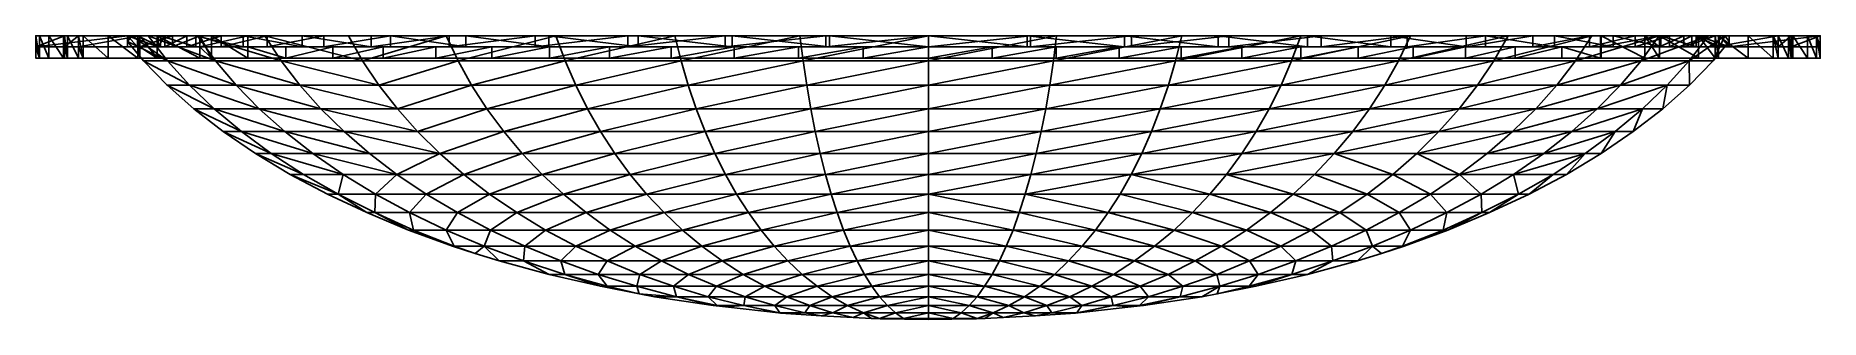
# Model space of a CAD drawing. Extents: x -45 to 56, y -16 to 0.
import ezdxf

# ---------------------------------------------------------------- set-up
doc = ezdxf.new("R2010")
doc.units = 0
doc.header["$MEASUREMENT"] = 0
doc.layers.add('LAYER14', color=253, linetype='CONTINUOUS')

msp = doc.modelspace()

# ---------------------------------------------------------------- linework, layer by layer
at = {"layer": 'LAYER14'}
for points in [[(-44.41, 0.05, 2.34), (-43, 0.05, 7.08), (-44.63, 0.05, 0), (-44.41, 0.05, 2.34)], [(-44.63, -0.58, 0), (-44.41, -1.21, 2.34), (-44.63, 0.05, 0), (-44.63, -0.58, 0)], [(-44.63, 0.05, 0), (-44.41, -1.21, 2.34), (-44.41, 0.05, 2.34), (-44.63, 0.05, 0)], [(-44.63, -0.58, 0), (-39.46, 0.05, 0), (-44.63, 0.05, 0), (-44.63, -0.58, 0)], [(-39.46, 0.05, 0), (-44.63, -0.58, 0), (-39.46, -0.58, 0), (-39.46, 0.05, 0)], [(-43, 0.05, 7.08), (-44.63, -0.58, 0), (-44.63, 0.05, 0), (-43, 0.05, 7.08)], [(-44.63, -0.58, 0), (-43, 0.05, 7.08), (-43, -0.58, 7.08), (-44.63, -0.58, 0)], [(-43, 0.05, 7.08), (-39.46, 0.05, 0), (-44.63, 0.05, 0), (-43, 0.05, 7.08)], [(-43, 0.05, 7.08), (-44.41, 0.05, 2.34), (-43.89, 0.05, 4.66), (-43, 0.05, 7.08)], [(-43.89, -1.21, 4.66), (-44.41, 0.05, 2.34), (-44.41, -1.21, 2.34), (-43.89, -1.21, 4.66)], [(-44.41, 0.05, 2.34), (-43.89, -1.21, 4.66), (-43.89, 0.05, 4.66), (-44.41, 0.05, 2.34)], [(-43, 0.05, 7.08), (-43.89, 0.05, 4.66), (-43.07, 0.05, 6.94), (-43, 0.05, 7.08)], [(-43.07, -1.21, 6.94), (-43.89, 0.05, 4.66), (-43.89, -1.21, 4.66), (-43.07, -1.21, 6.94)], [(-43.89, 0.05, 4.66), (-43.07, -1.21, 6.94), (-43.07, 0.05, 6.94), (-43.89, 0.05, 4.66)], [(-43, -1.21, 7.08), (-43.07, 0.05, 6.94), (-43.07, -1.21, 6.94), (-43, -1.21, 7.08)], [(-43.07, 0.05, 6.94), (-43, -1.21, 7.08), (-43, 0.05, 7.08), (-43.07, 0.05, 6.94)], [(-42.21, 0.05, 8.67), (-43, 0.05, 7.08), (-42.84, 0.05, 7.77), (-42.21, 0.05, 8.67)], [(-43, -0.58, 7.08), (-42.84, -1.21, 7.77), (-43, 0.05, 7.08), (-43, -0.58, 7.08)], [(-43, 0.05, 7.08), (-42.84, -1.21, 7.77), (-42.84, 0.05, 7.77), (-43, 0.05, 7.08)], [(-43, 0.05, 7.08), (-43, -1.21, 7.08), (-43, -0.58, 7.08), (-43, 0.05, 7.08)], [(-42.21, 0.05, 8.67), (-43, -0.58, 7.08), (-43, 0.05, 7.08), (-42.21, 0.05, 8.67)], [(-43, -0.58, 7.08), (-42.21, 0.05, 8.67), (-42.21, -0.58, 8.67), (-43, -0.58, 7.08)], [(-39.46, 0.05, 0), (-43, 0.05, 7.08), (-42.21, 0.05, 8.67), (-39.46, 0.05, 0)], [(-42.21, -1.21, 8.67), (-42.84, 0.05, 7.77), (-42.84, -1.21, 7.77), (-42.21, -1.21, 8.67)], [(-42.84, 0.05, 7.77), (-42.21, -1.21, 8.67), (-42.21, 0.05, 8.67), (-42.84, 0.05, 7.77)], [(-41.95, 0.05, 9.19), (-38.76, 0.05, 13.6), (-42.21, 0.05, 8.67), (-41.95, 0.05, 9.19)], [(-42.21, -0.58, 8.67), (-41.95, -1.21, 9.19), (-42.21, 0.05, 8.67), (-42.21, -0.58, 8.67)], [(-42.21, 0.05, 8.67), (-41.95, -1.21, 9.19), (-41.95, 0.05, 9.19), (-42.21, 0.05, 8.67)], [(-42.21, 0.05, 8.67), (-42.21, -1.21, 8.67), (-42.21, -0.58, 8.67), (-42.21, 0.05, 8.67)], [(-38.76, 0.05, 13.6), (-42.21, -0.58, 8.67), (-42.21, 0.05, 8.67), (-38.76, 0.05, 13.6)], [(-42.21, -0.58, 8.67), (-38.76, 0.05, 13.6), (-38.76, -0.58, 13.6), (-42.21, -0.58, 8.67)], [(-39.46, 0.05, 0), (-42.21, 0.05, 8.67), (-38.76, 0.05, 13.6), (-39.46, 0.05, 0)], [(-38.76, 0.05, 13.6), (-41.95, 0.05, 9.19), (-40.55, 0.05, 11.37), (-38.76, 0.05, 13.6)], [(-40.55, -1.21, 11.37), (-41.95, 0.05, 9.19), (-41.95, -1.21, 9.19), (-40.55, -1.21, 11.37)], [(-41.95, 0.05, 9.19), (-40.55, -1.21, 11.37), (-40.55, 0.05, 11.37), (-41.95, 0.05, 9.19)], [(-38.76, 0.05, 13.6), (-40.55, 0.05, 11.37), (-38.87, 0.05, 13.48), (-38.76, 0.05, 13.6)], [(-38.87, -1.21, 13.48), (-40.55, 0.05, 11.37), (-40.55, -1.21, 11.37), (-38.87, -1.21, 13.48)], [(-40.55, 0.05, 11.37), (-38.87, -1.21, 13.48), (-38.87, 0.05, 13.48), (-40.55, 0.05, 11.37)], [(-37.73, 0.05, 0), (-38.9, 0.05, 3.45), (-39.46, 0.05, 0), (-37.73, 0.05, 0)], [(-37.73, -0.58, 0), (-39.46, 0.05, 0), (-37.73, 0.05, 0), (-37.73, -0.58, 0)], [(-39.46, 0.05, 0), (-37.73, -0.58, 0), (-39.46, -0.58, 0), (-39.46, 0.05, 0)], [(-38.9, -0.58, 3.45), (-39.46, 0.05, 0), (-39.46, -0.58, 0), (-38.9, -0.58, 3.45)], [(-39.46, 0.05, 0), (-38.9, -0.58, 3.45), (-38.9, 0.05, 3.45), (-39.46, 0.05, 0)], [(-39.46, 0.05, 0), (-38.76, 0.05, 13.6), (-38.9, 0.05, 3.45), (-39.46, 0.05, 0)], [(-39.46, -0.27, 0), (-37.21, -1.36, 3.89), (-39.22, 0.05, 1.45), (-39.46, -0.27, 0)], [(-39.22, 0.05, 1.45), (-37.21, -1.36, 3.89), (-38.29, 0.05, 4.14), (-39.22, 0.05, 1.45)], [(-38.9, 0.05, 3.45), (-37.73, 0.05, 0), (-37.73, 0.05, 0.94), (-38.9, 0.05, 3.45)], [(-38.9, 0.05, 3.45), (-37.73, 0.05, 0.94), (-37.61, 0.05, 6.84), (-38.9, 0.05, 3.45)], [(-37.61, -0.58, 6.84), (-38.9, 0.05, 3.45), (-38.9, -0.58, 3.45), (-37.61, -0.58, 6.84)], [(-38.9, 0.05, 3.45), (-37.61, -0.58, 6.84), (-37.61, 0.05, 6.84), (-38.9, 0.05, 3.45)], [(-38.9, 0.05, 3.45), (-38.76, 0.05, 13.6), (-37.61, 0.05, 6.84), (-38.9, 0.05, 3.45)], [(-38.76, -1.21, 13.6), (-38.87, 0.05, 13.48), (-38.87, -1.21, 13.48), (-38.76, -1.21, 13.6)], [(-38.87, 0.05, 13.48), (-38.76, -1.21, 13.6), (-38.76, 0.05, 13.6), (-38.87, 0.05, 13.48)], [(-37.78, 0.05, 15), (-36.92, 0.05, 15.51), (-38.76, 0.05, 13.6), (-37.78, 0.05, 15)], [(-38.76, -0.58, 13.6), (-37.78, -1.21, 15), (-38.76, 0.05, 13.6), (-38.76, -0.58, 13.6)], [(-38.76, 0.05, 13.6), (-37.78, -1.21, 15), (-37.78, 0.05, 15), (-38.76, 0.05, 13.6)], [(-38.76, 0.05, 13.6), (-38.76, -1.21, 13.6), (-38.76, -0.58, 13.6), (-38.76, 0.05, 13.6)], [(-36.92, 0.05, 15.51), (-38.76, -0.58, 13.6), (-38.76, 0.05, 13.6), (-36.92, 0.05, 15.51)], [(-38.76, -0.58, 13.6), (-36.92, 0.05, 15.51), (-36.92, -0.58, 15.51), (-38.76, -0.58, 13.6)], [(-37.61, 0.05, 6.84), (-38.76, 0.05, 13.6), (-36.92, 0.05, 15.51), (-37.61, 0.05, 6.84)], [(-34.5, -1.36, 8.41), (-38.29, 0.05, 4.14), (-37.21, -1.36, 3.89), (-34.5, -1.36, 8.41)], [(-38.29, 0.05, 4.14), (-34.5, -1.36, 8.41), (-35.52, 0.05, 8.77), (-38.29, 0.05, 4.14)], [(-36.92, 0.05, 15.51), (-37.78, 0.05, 15), (-35.38, 0.05, 16.86), (-36.92, 0.05, 15.51)], [(-35.38, -1.21, 16.86), (-37.78, 0.05, 15), (-37.78, -1.21, 15), (-35.38, -1.21, 16.86)], [(-37.78, 0.05, 15), (-35.38, -1.21, 16.86), (-35.38, 0.05, 16.86), (-37.78, 0.05, 15)], [(-37.61, 0.05, 6.84), (-37.73, 0.05, 0.94), (-37.35, 0.05, 3.3), (-37.61, 0.05, 6.84)], [(-37.35, 0.05, 3.3), (-37.73, -0.58, 0.94), (-37.73, 0.05, 0.94), (-37.35, 0.05, 3.3)], [(-37.73, -0.58, 0.94), (-37.35, 0.05, 3.3), (-37.35, -0.58, 3.3), (-37.73, -0.58, 0.94)], [(-37.73, 0.05, 0.94), (-37.73, -0.58, 0), (-37.73, 0.05, 0), (-37.73, 0.05, 0.94)], [(-37.73, -0.58, 0), (-37.73, 0.05, 0.94), (-37.73, -0.58, 0.94), (-37.73, -0.58, 0)], [(-37.61, 0.05, 6.84), (-37.35, 0.05, 3.3), (-35.61, 0.05, 10.09), (-37.61, 0.05, 6.84)], [(-35.61, -0.58, 10.09), (-37.61, 0.05, 6.84), (-37.61, -0.58, 6.84), (-35.61, -0.58, 10.09)], [(-37.61, 0.05, 6.84), (-35.61, -0.58, 10.09), (-35.61, 0.05, 10.09), (-37.61, 0.05, 6.84)], [(-37.61, 0.05, 6.84), (-36.92, 0.05, 15.51), (-35.61, 0.05, 10.09), (-37.61, 0.05, 6.84)], [(-35.61, 0.05, 10.09), (-37.35, 0.05, 3.3), (-36.11, 0.05, 6.57), (-35.61, 0.05, 10.09)], [(-36.11, 0.05, 6.57), (-37.35, -0.58, 3.3), (-37.35, 0.05, 3.3), (-36.11, 0.05, 6.57)], [(-37.35, -0.58, 3.3), (-36.11, 0.05, 6.57), (-36.11, -0.58, 6.57), (-37.35, -0.58, 3.3)], [(-35.38, 0.05, 16.86), (-36.92, -0.58, 15.51), (-36.92, 0.05, 15.51), (-35.38, 0.05, 16.86)], [(-36.92, -0.58, 15.51), (-35.38, 0.05, 16.86), (-35.38, -0.58, 16.86), (-36.92, -0.58, 15.51)], [(-35.61, 0.05, 10.09), (-36.92, 0.05, 15.51), (-35.38, 0.05, 16.86), (-35.61, 0.05, 10.09)], [(-35.61, 0.05, 10.09), (-36.11, 0.05, 6.57), (-34.18, 0.05, 9.71), (-35.61, 0.05, 10.09)], [(-34.18, 0.05, 9.71), (-36.11, -0.58, 6.57), (-36.11, 0.05, 6.57), (-34.18, 0.05, 9.71)], [(-36.11, -0.58, 6.57), (-34.18, 0.05, 9.71), (-34.18, -0.58, 9.71), (-36.11, -0.58, 6.57)], [(-35.61, 0.05, 10.09), (-34.18, 0.05, 9.71), (-32.94, 0.05, 13.17), (-35.61, 0.05, 10.09)], [(-32.94, -0.58, 13.17), (-35.61, 0.05, 10.09), (-35.61, -0.58, 10.09), (-32.94, -0.58, 13.17)], [(-35.61, 0.05, 10.09), (-32.94, -0.58, 13.17), (-32.94, 0.05, 13.17), (-35.61, 0.05, 10.09)], [(-35.61, 0.05, 10.09), (-35.38, 0.05, 16.86), (-32.94, 0.05, 13.17), (-35.61, 0.05, 10.09)], [(-30.81, -1.36, 12.58), (-35.52, 0.05, 8.77), (-34.5, -1.36, 8.41), (-30.81, -1.36, 12.58)], [(-35.52, 0.05, 8.77), (-30.81, -1.36, 12.58), (-31.73, 0.05, 13.04), (-35.52, 0.05, 8.77)], [(-32.69, 0.05, 18.95), (-35.38, 0.05, 16.86), (-34.72, 0.05, 17.44), (-32.69, 0.05, 18.95)], [(-35.38, -0.58, 16.86), (-34.72, -1.21, 17.44), (-35.38, 0.05, 16.86), (-35.38, -0.58, 16.86)], [(-35.38, 0.05, 16.86), (-34.72, -1.21, 17.44), (-34.72, 0.05, 17.44), (-35.38, 0.05, 16.86)], [(-35.38, 0.05, 16.86), (-35.38, -1.21, 16.86), (-35.38, -0.58, 16.86), (-35.38, 0.05, 16.86)], [(-32.69, 0.05, 18.95), (-35.38, -0.58, 16.86), (-35.38, 0.05, 16.86), (-32.69, 0.05, 18.95)], [(-35.38, -0.58, 16.86), (-32.69, 0.05, 18.95), (-32.69, -0.58, 18.95), (-35.38, -0.58, 16.86)], [(-32.94, 0.05, 13.17), (-35.38, 0.05, 16.86), (-32.69, 0.05, 18.95), (-32.94, 0.05, 13.17)], [(-32.69, -1.21, 18.95), (-34.72, 0.05, 17.44), (-34.72, -1.21, 17.44), (-32.69, -1.21, 18.95)], [(-34.72, 0.05, 17.44), (-32.69, -1.21, 18.95), (-32.69, 0.05, 18.95), (-34.72, 0.05, 17.44)], [(-32.94, 0.05, 13.17), (-34.18, 0.05, 9.71), (-31.6, 0.05, 12.68), (-32.94, 0.05, 13.17)], [(-31.6, 0.05, 12.68), (-34.18, -0.58, 9.71), (-34.18, 0.05, 9.71), (-31.6, 0.05, 12.68)], [(-34.18, -0.58, 9.71), (-31.6, 0.05, 12.68), (-31.6, -0.58, 12.68), (-34.18, -0.58, 9.71)], [(-32.94, 0.05, 13.17), (-31.6, 0.05, 12.68), (-29.63, 0.05, 16.01), (-32.94, 0.05, 13.17)], [(-29.63, -0.58, 16.01), (-32.94, 0.05, 13.17), (-32.94, -0.58, 13.17), (-29.63, -0.58, 16.01)], [(-32.94, 0.05, 13.17), (-29.63, -0.58, 16.01), (-29.63, 0.05, 16.01), (-32.94, 0.05, 13.17)], [(-32.94, 0.05, 13.17), (-32.69, 0.05, 18.95), (-29.63, 0.05, 16.01), (-32.94, 0.05, 13.17)], [(-32.69, 0.05, 18.95), (-32.69, -1.21, 18.95), (-32.69, -0.58, 18.95), (-32.69, 0.05, 18.95)], [(-26.22, -1.36, 16.29), (-31.73, 0.05, 13.04), (-30.81, -1.36, 12.58), (-26.22, -1.36, 16.29)], [(-31.73, 0.05, 13.04), (-26.22, -1.36, 16.29), (-27.02, 0.05, 16.85), (-31.73, 0.05, 13.04)], [(-29.63, 0.05, 16.01), (-31.6, 0.05, 12.68), (-28.4, 0.05, 15.42), (-29.63, 0.05, 16.01)], [(-28.4, 0.05, 15.42), (-31.6, -0.58, 12.68), (-31.6, 0.05, 12.68), (-28.4, 0.05, 15.42)], [(-31.6, -0.58, 12.68), (-28.4, 0.05, 15.42), (-28.4, -0.58, 15.42), (-31.6, -0.58, 12.68)], [(-29.63, 0.05, 16.01), (-28.4, 0.05, 15.42), (-25.74, 0.05, 18.58), (-29.63, 0.05, 16.01)], [(-25.74, -0.58, 18.58), (-29.63, 0.05, 16.01), (-29.63, -0.58, 16.01), (-25.74, -0.58, 18.58)], [(-29.63, 0.05, 16.01), (-25.74, -0.58, 18.58), (-25.74, 0.05, 18.58), (-29.63, 0.05, 16.01)], [(-25.74, 0.05, 18.58), (-28.4, 0.05, 15.42), (-24.65, 0.05, 17.9), (-25.74, 0.05, 18.58)], [(-24.65, 0.05, 17.9), (-28.4, -0.58, 15.42), (-28.4, 0.05, 15.42), (-24.65, 0.05, 17.9)], [(-28.4, -0.58, 15.42), (-24.65, 0.05, 17.9), (-24.65, -0.58, 17.9), (-28.4, -0.58, 15.42)], [(-26.22, -1.36, 16.29), (-21.51, 0.05, 20.1), (-27.02, 0.05, 16.85), (-26.22, -1.36, 16.29)], [(-21.51, 0.05, 20.1), (-26.22, -1.36, 16.29), (-20.84, -1.36, 19.47), (-21.51, 0.05, 20.1)], [(-25.74, 0.05, 18.58), (-24.65, 0.05, 17.9), (-21.34, 0.05, 20.83), (-25.74, 0.05, 18.58)], [(-25.74, -0.58, 18.58), (-21.34, 0.05, 20.83), (-25.74, 0.05, 18.58), (-25.74, -0.58, 18.58)], [(-21.34, 0.05, 20.83), (-25.74, -0.58, 18.58), (-21.34, -0.58, 20.83), (-21.34, 0.05, 20.83)], [(-21.34, 0.05, 20.83), (-24.65, 0.05, 17.9), (-20.4, 0.05, 20.07), (-21.34, 0.05, 20.83)], [(-20.4, -0.58, 20.07), (-24.65, 0.05, 17.9), (-20.4, 0.05, 20.07), (-20.4, -0.58, 20.07)], [(-24.65, 0.05, 17.9), (-20.4, -0.58, 20.07), (-24.65, -0.58, 17.9), (-24.65, 0.05, 17.9)], [(-20.84, -1.36, 19.47), (-15.33, 0.05, 22.72), (-21.51, 0.05, 20.1), (-20.84, -1.36, 19.47)], [(-21.34, 0.05, 20.83), (-20.4, 0.05, 20.07), (-16.5, 0.05, 22.72), (-21.34, 0.05, 20.83)], [(-21.34, -0.58, 20.83), (-16.5, 0.05, 22.72), (-21.34, 0.05, 20.83), (-21.34, -0.58, 20.83)], [(-16.5, 0.05, 22.72), (-21.34, -0.58, 20.83), (-16.5, -0.58, 22.72), (-16.5, 0.05, 22.72)], [(-15.33, 0.05, 22.72), (-20.84, -1.36, 19.47), (-14.82, -1.36, 22.02), (-15.33, 0.05, 22.72)], [(-16.5, 0.05, 22.72), (-20.4, 0.05, 20.07), (-15.73, 0.05, 21.9), (-16.5, 0.05, 22.72)], [(-15.73, -0.58, 21.9), (-20.4, 0.05, 20.07), (-15.73, 0.05, 21.9), (-15.73, -0.58, 21.9)], [(-20.4, 0.05, 20.07), (-15.73, -0.58, 21.9), (-20.4, -0.58, 20.07), (-20.4, 0.05, 20.07)], [(-16.5, 0.05, 22.72), (-15.73, 0.05, 21.9), (-11.29, 0.05, 24.23), (-16.5, 0.05, 22.72)], [(-16.5, -0.58, 22.72), (-11.29, 0.05, 24.23), (-16.5, 0.05, 22.72), (-16.5, -0.58, 22.72)], [(-11.29, 0.05, 24.23), (-16.5, -0.58, 22.72), (-11.29, -0.58, 24.23), (-11.29, 0.05, 24.23)], [(-11.29, 0.05, 24.23), (-15.73, 0.05, 21.9), (-10.7, 0.05, 23.35), (-11.29, 0.05, 24.23)], [(-10.7, -0.58, 23.35), (-15.73, 0.05, 21.9), (-10.7, 0.05, 23.35), (-10.7, -0.58, 23.35)], [(-15.73, 0.05, 21.9), (-10.7, -0.58, 23.35), (-15.73, -0.58, 21.9), (-15.73, 0.05, 21.9)], [(-14.82, -1.36, 22.02), (-8.64, 0.05, 24.64), (-15.33, 0.05, 22.72), (-14.82, -1.36, 22.02)], [(-8.64, 0.05, 24.64), (-14.82, -1.36, 22.02), (-8.28, -1.36, 23.89), (-8.64, 0.05, 24.64)], [(-11.29, 0.05, 24.23), (-10.7, 0.05, 23.35), (-5.8, 0.05, 25.32), (-11.29, 0.05, 24.23)], [(-11.29, -0.58, 24.23), (-5.8, 0.05, 25.32), (-11.29, 0.05, 24.23), (-11.29, -0.58, 24.23)], [(-5.8, 0.05, 25.32), (-11.29, -0.58, 24.23), (-5.8, -0.58, 25.32), (-5.8, 0.05, 25.32)], [(-5.8, 0.05, 25.32), (-10.7, 0.05, 23.35), (-5.41, 0.05, 24.41), (-5.8, 0.05, 25.32)], [(-5.41, -0.58, 24.41), (-10.7, 0.05, 23.35), (-5.41, 0.05, 24.41), (-5.41, -0.58, 24.41)], [(-10.7, 0.05, 23.35), (-5.41, -0.58, 24.41), (-10.7, -0.58, 23.35), (-10.7, 0.05, 23.35)], [(-8.28, -1.36, 23.89), (-1.59, 0.05, 25.81), (-8.64, 0.05, 24.64), (-8.28, -1.36, 23.89)], [(-1.59, 0.05, 25.81), (-8.28, -1.36, 23.89), (-1.41, -1.36, 25.03), (-1.59, 0.05, 25.81)], [(-5.8, 0.05, 25.32), (-5.41, 0.05, 24.41), (-0.13, 0.05, 25.98), (-5.8, 0.05, 25.32)], [(-5.8, -0.58, 25.32), (-0.13, 0.05, 25.98), (-5.8, 0.05, 25.32), (-5.8, -0.58, 25.32)], [(-0.13, 0.05, 25.98), (-5.8, -0.58, 25.32), (-0.13, -0.58, 25.98), (-0.13, 0.05, 25.98)], [(-0.13, 0.05, 25.98), (-5.41, 0.05, 24.41), (0.07, 0.05, 25.05), (-0.13, 0.05, 25.98)], [(0.07, -0.58, 25.05), (-5.41, 0.05, 24.41), (0.07, 0.05, 25.05), (0.07, -0.58, 25.05)], [(-5.41, 0.05, 24.41), (0.07, -0.58, 25.05), (-5.41, -0.58, 24.41), (-5.41, 0.05, 24.41)], [(-1.41, -1.36, 25.03), (5.64, 0.05, 26.2), (-1.59, 0.05, 25.81), (-1.41, -1.36, 25.03)], [(5.64, 0.05, 26.2), (-1.41, -1.36, 25.03), (5.64, -1.36, 25.42), (5.64, 0.05, 26.2)], [(-0.13, -0.58, 25.98), (5.64, 0.05, 26.2), (-0.13, 0.05, 25.98), (-0.13, -0.58, 25.98)], [(5.64, 0.05, 26.2), (-0.13, -0.58, 25.98), (5.64, -0.58, 26.2), (5.64, 0.05, 26.2)], [(-0.13, 0.05, 25.98), (0.07, 0.05, 25.05), (5.64, 0.05, 26.2), (-0.13, 0.05, 25.98)], [(5.64, 0.05, 26.2), (0.07, 0.05, 25.05), (5.64, 0.05, 25.26), (5.64, 0.05, 26.2)], [(5.64, -0.58, 25.26), (0.07, 0.05, 25.05), (5.64, 0.05, 25.26), (5.64, -0.58, 25.26)], [(0.07, 0.05, 25.05), (5.64, -0.58, 25.26), (0.07, -0.58, 25.05), (0.07, 0.05, 25.05)], [(5.64, -0.58, 26.2), (11.4, 0.05, 25.98), (5.64, 0.05, 26.2), (5.64, -0.58, 26.2)], [(11.4, 0.05, 25.98), (5.64, -0.58, 26.2), (11.4, -0.58, 25.98), (11.4, 0.05, 25.98)], [(5.64, 0.05, 26.2), (5.64, 0.05, 25.26), (11.4, 0.05, 25.98), (5.64, 0.05, 26.2)], [(11.4, 0.05, 25.98), (5.64, 0.05, 25.26), (11.2, 0.05, 25.05), (11.4, 0.05, 25.98)], [(11.2, -0.58, 25.05), (5.64, 0.05, 25.26), (11.2, 0.05, 25.05), (11.2, -0.58, 25.05)], [(5.64, 0.05, 25.26), (11.2, -0.58, 25.05), (5.64, -0.58, 25.26), (5.64, 0.05, 25.26)], [(5.64, -1.36, 25.42), (12.86, 0.05, 25.81), (5.64, 0.05, 26.2), (5.64, -1.36, 25.42)], [(12.86, 0.05, 25.81), (5.64, -1.36, 25.42), (12.68, -1.36, 25.03), (12.86, 0.05, 25.81)], [(11.4, 0.05, 25.98), (11.2, 0.05, 25.05), (16.68, 0.05, 24.41), (11.4, 0.05, 25.98)], [(16.68, -0.58, 24.41), (11.2, 0.05, 25.05), (16.68, 0.05, 24.41), (16.68, -0.58, 24.41)], [(11.2, 0.05, 25.05), (16.68, -0.58, 24.41), (11.2, -0.58, 25.05), (11.2, 0.05, 25.05)], [(11.4, -0.58, 25.98), (17.08, 0.05, 25.32), (11.4, 0.05, 25.98), (11.4, -0.58, 25.98)], [(17.08, 0.05, 25.32), (11.4, -0.58, 25.98), (17.08, -0.58, 25.32), (17.08, 0.05, 25.32)], [(11.4, 0.05, 25.98), (16.68, 0.05, 24.41), (17.08, 0.05, 25.32), (11.4, 0.05, 25.98)], [(12.68, -1.36, 25.03), (19.91, 0.05, 24.64), (12.86, 0.05, 25.81), (12.68, -1.36, 25.03)], [(19.91, 0.05, 24.64), (12.68, -1.36, 25.03), (19.56, -1.36, 23.89), (19.91, 0.05, 24.64)], [(17.08, 0.05, 25.32), (16.68, 0.05, 24.41), (21.97, 0.05, 23.35), (17.08, 0.05, 25.32)], [(21.97, -0.58, 23.35), (16.68, 0.05, 24.41), (21.97, 0.05, 23.35), (21.97, -0.58, 23.35)], [(16.68, 0.05, 24.41), (21.97, -0.58, 23.35), (16.68, -0.58, 24.41), (16.68, 0.05, 24.41)], [(17.08, -0.58, 25.32), (22.56, 0.05, 24.23), (17.08, 0.05, 25.32), (17.08, -0.58, 25.32)], [(22.56, 0.05, 24.23), (17.08, -0.58, 25.32), (22.56, -0.58, 24.23), (22.56, 0.05, 24.23)], [(17.08, 0.05, 25.32), (21.97, 0.05, 23.35), (22.56, 0.05, 24.23), (17.08, 0.05, 25.32)], [(19.56, -1.36, 23.89), (26.61, 0.05, 22.72), (19.91, 0.05, 24.64), (19.56, -1.36, 23.89)], [(26.61, 0.05, 22.72), (19.56, -1.36, 23.89), (26.09, -1.36, 22.02), (26.61, 0.05, 22.72)], [(22.56, 0.05, 24.23), (21.97, 0.05, 23.35), (27, 0.05, 21.9), (22.56, 0.05, 24.23)], [(27, -0.58, 21.9), (21.97, 0.05, 23.35), (27, 0.05, 21.9), (27, -0.58, 21.9)], [(21.97, 0.05, 23.35), (27, -0.58, 21.9), (21.97, -0.58, 23.35), (21.97, 0.05, 23.35)], [(22.56, -0.58, 24.23), (27.77, 0.05, 22.72), (22.56, 0.05, 24.23), (22.56, -0.58, 24.23)], [(27.77, 0.05, 22.72), (22.56, -0.58, 24.23), (27.77, -0.58, 22.72), (27.77, 0.05, 22.72)], [(22.56, 0.05, 24.23), (27, 0.05, 21.9), (27.77, 0.05, 22.72), (22.56, 0.05, 24.23)], [(26.09, -1.36, 22.02), (32.79, 0.05, 20.1), (26.61, 0.05, 22.72), (26.09, -1.36, 22.02)], [(32.79, 0.05, 20.1), (26.09, -1.36, 22.02), (32.12, -1.36, 19.47), (32.79, 0.05, 20.1)], [(27.77, 0.05, 22.72), (27, 0.05, 21.9), (31.68, 0.05, 20.07), (27.77, 0.05, 22.72)], [(31.68, -0.58, 20.07), (27, 0.05, 21.9), (31.68, 0.05, 20.07), (31.68, -0.58, 20.07)], [(27, 0.05, 21.9), (31.68, -0.58, 20.07), (27, -0.58, 21.9), (27, 0.05, 21.9)], [(27.77, -0.58, 22.72), (32.61, 0.05, 20.83), (27.77, 0.05, 22.72), (27.77, -0.58, 22.72)], [(32.61, 0.05, 20.83), (27.77, -0.58, 22.72), (32.61, -0.58, 20.83), (32.61, 0.05, 20.83)], [(27.77, 0.05, 22.72), (31.68, 0.05, 20.07), (32.61, 0.05, 20.83), (27.77, 0.05, 22.72)], [(32.61, 0.05, 20.83), (31.68, 0.05, 20.07), (35.93, 0.05, 17.9), (32.61, 0.05, 20.83)], [(35.93, -0.58, 17.9), (31.68, 0.05, 20.07), (35.93, 0.05, 17.9), (35.93, -0.58, 17.9)], [(31.68, 0.05, 20.07), (35.93, -0.58, 17.9), (31.68, -0.58, 20.07), (31.68, 0.05, 20.07)], [(32.12, -1.36, 19.47), (38.3, 0.05, 16.85), (32.79, 0.05, 20.1), (32.12, -1.36, 19.47)], [(38.3, 0.05, 16.85), (32.12, -1.36, 19.47), (37.49, -1.36, 16.29), (38.3, 0.05, 16.85)], [(32.61, -0.58, 20.83), (37.02, 0.05, 18.58), (32.61, 0.05, 20.83), (32.61, -0.58, 20.83)], [(37.02, 0.05, 18.58), (32.61, -0.58, 20.83), (37.02, -0.58, 18.58), (37.02, 0.05, 18.58)], [(32.61, 0.05, 20.83), (35.93, 0.05, 17.9), (37.02, 0.05, 18.58), (32.61, 0.05, 20.83)], [(37.02, 0.05, 18.58), (35.93, 0.05, 17.9), (39.68, 0.05, 15.42), (37.02, 0.05, 18.58)], [(35.93, -0.58, 17.9), (39.68, 0.05, 15.42), (39.68, -0.58, 15.42), (35.93, -0.58, 17.9)], [(39.68, 0.05, 15.42), (35.93, -0.58, 17.9), (35.93, 0.05, 17.9), (39.68, 0.05, 15.42)], [(37.02, 0.05, 18.58), (40.9, -0.58, 16.01), (40.9, 0.05, 16.01), (37.02, 0.05, 18.58)], [(40.9, -0.58, 16.01), (37.02, 0.05, 18.58), (37.02, -0.58, 18.58), (40.9, -0.58, 16.01)], [(37.02, 0.05, 18.58), (39.68, 0.05, 15.42), (40.9, 0.05, 16.01), (37.02, 0.05, 18.58)], [(43, 0.05, 13.04), (37.49, -1.36, 16.29), (42.08, -1.36, 12.58), (43, 0.05, 13.04)], [(37.49, -1.36, 16.29), (43, 0.05, 13.04), (38.3, 0.05, 16.85), (37.49, -1.36, 16.29)], [(40.9, 0.05, 16.01), (39.68, 0.05, 15.42), (42.87, 0.05, 12.68), (40.9, 0.05, 16.01)], [(39.68, -0.58, 15.42), (42.87, 0.05, 12.68), (42.87, -0.58, 12.68), (39.68, -0.58, 15.42)], [(42.87, 0.05, 12.68), (39.68, -0.58, 15.42), (39.68, 0.05, 15.42), (42.87, 0.05, 12.68)], [(40.9, 0.05, 16.01), (44.21, -0.58, 13.17), (44.21, 0.05, 13.17), (40.9, 0.05, 16.01)], [(44.21, -0.58, 13.17), (40.9, 0.05, 16.01), (40.9, -0.58, 16.01), (44.21, -0.58, 13.17)], [(40.9, 0.05, 16.01), (42.87, 0.05, 12.68), (44.21, 0.05, 13.17), (40.9, 0.05, 16.01)], [(40.9, 0.05, 16.01), (43.49, 0.05, 19.29), (44.21, 0.05, 13.17), (40.9, 0.05, 16.01)], [(46.79, 0.05, 8.77), (42.08, -1.36, 12.58), (45.78, -1.36, 8.41), (46.79, 0.05, 8.77)], [(42.08, -1.36, 12.58), (46.79, 0.05, 8.77), (43, 0.05, 13.04), (42.08, -1.36, 12.58)], [(44.21, 0.05, 13.17), (42.87, 0.05, 12.68), (45.45, 0.05, 9.71), (44.21, 0.05, 13.17)], [(42.87, -0.58, 12.68), (45.45, 0.05, 9.71), (45.45, -0.58, 9.71), (42.87, -0.58, 12.68)], [(45.45, 0.05, 9.71), (42.87, -0.58, 12.68), (42.87, 0.05, 12.68), (45.45, 0.05, 9.71)], [(43.53, 0.05, 19.26), (46.82, 0.05, 16.71), (43.49, 0.05, 19.29), (43.53, 0.05, 19.26)], [(43.49, 0.05, 19.29), (43.53, -1.22, 19.26), (43.53, 0.05, 19.26), (43.49, 0.05, 19.29)], [(43.53, -1.22, 19.26), (43.49, 0.05, 19.29), (43.49, -1.22, 19.29), (43.53, -1.22, 19.26)], [(43.49, -1.22, 19.29), (43.49, 0.05, 19.29), (43.49, -0.58, 19.29), (43.49, -1.22, 19.29)], [(43.49, -0.58, 19.29), (46.82, 0.05, 16.71), (46.82, -0.58, 16.71), (43.49, -0.58, 19.29)], [(46.82, 0.05, 16.71), (43.49, -0.58, 19.29), (43.49, 0.05, 19.29), (46.82, 0.05, 16.71)], [(44.21, 0.05, 13.17), (43.49, 0.05, 19.29), (46.82, 0.05, 16.71), (44.21, 0.05, 13.17)], [(46.82, 0.05, 16.71), (43.53, 0.05, 19.26), (45.98, 0.05, 17.44), (46.82, 0.05, 16.71)], [(43.53, 0.05, 19.26), (45.98, -1.22, 17.44), (45.98, 0.05, 17.44), (43.53, 0.05, 19.26)], [(45.98, -1.22, 17.44), (43.53, 0.05, 19.26), (43.53, -1.22, 19.26), (45.98, -1.22, 17.44)], [(44.21, 0.05, 13.17), (46.89, -0.58, 10.09), (46.89, 0.05, 10.09), (44.21, 0.05, 13.17)], [(46.89, -0.58, 10.09), (44.21, 0.05, 13.17), (44.21, -0.58, 13.17), (46.89, -0.58, 10.09)], [(44.21, 0.05, 13.17), (45.45, 0.05, 9.71), (46.89, 0.05, 10.09), (44.21, 0.05, 13.17)], [(44.21, 0.05, 13.17), (46.82, 0.05, 16.71), (46.89, 0.05, 10.09), (44.21, 0.05, 13.17)], [(46.89, 0.05, 10.09), (45.45, 0.05, 9.71), (47.38, 0.05, 6.57), (46.89, 0.05, 10.09)], [(45.45, -0.58, 9.71), (47.38, 0.05, 6.57), (47.38, -0.58, 6.57), (45.45, -0.58, 9.71)], [(47.38, 0.05, 6.57), (45.45, -0.58, 9.71), (45.45, 0.05, 9.71), (47.38, 0.05, 6.57)], [(49.57, 0.05, 4.14), (45.78, -1.36, 8.41), (48.48, -1.36, 3.89), (49.57, 0.05, 4.14)], [(45.78, -1.36, 8.41), (49.57, 0.05, 4.14), (46.79, 0.05, 8.77), (45.78, -1.36, 8.41)], [(45.98, 0.05, 17.44), (46.82, -0.58, 16.71), (46.82, 0.05, 16.71), (45.98, 0.05, 17.44)], [(46.82, -0.58, 16.71), (45.98, 0.05, 17.44), (46.82, -1.22, 16.71), (46.82, -0.58, 16.71)], [(46.82, -1.22, 16.71), (45.98, 0.05, 17.44), (45.98, -1.22, 17.44), (46.82, -1.22, 16.71)], [(49.02, 0.05, 15), (48.18, 0.05, 15.51), (46.82, 0.05, 16.71), (49.02, 0.05, 15)], [(46.82, 0.05, 16.71), (49.02, -1.22, 15), (49.02, 0.05, 15), (46.82, 0.05, 16.71)], [(49.02, -1.22, 15), (46.82, 0.05, 16.71), (46.82, -1.22, 16.71), (49.02, -1.22, 15)], [(46.82, -1.22, 16.71), (46.82, 0.05, 16.71), (46.82, -0.58, 16.71), (46.82, -1.22, 16.71)], [(46.82, -0.58, 16.71), (48.18, 0.05, 15.51), (48.18, -0.58, 15.51), (46.82, -0.58, 16.71)], [(48.18, 0.05, 15.51), (46.82, -0.58, 16.71), (46.82, 0.05, 16.71), (48.18, 0.05, 15.51)], [(46.89, 0.05, 10.09), (46.82, 0.05, 16.71), (48.18, 0.05, 15.51), (46.89, 0.05, 10.09)], [(46.89, 0.05, 10.09), (48.88, -0.58, 6.84), (48.88, 0.05, 6.84), (46.89, 0.05, 10.09)], [(48.88, -0.58, 6.84), (46.89, 0.05, 10.09), (46.89, -0.58, 10.09), (48.88, -0.58, 6.84)], [(46.89, 0.05, 10.09), (47.38, 0.05, 6.57), (48.88, 0.05, 6.84), (46.89, 0.05, 10.09)], [(46.89, 0.05, 10.09), (48.18, 0.05, 15.51), (48.88, 0.05, 6.84), (46.89, 0.05, 10.09)], [(48.88, 0.05, 6.84), (47.38, 0.05, 6.57), (48.63, 0.05, 3.3), (48.88, 0.05, 6.84)], [(47.38, -0.58, 6.57), (48.63, 0.05, 3.3), (48.63, -0.58, 3.3), (47.38, -0.58, 6.57)], [(48.63, 0.05, 3.3), (47.38, -0.58, 6.57), (47.38, 0.05, 6.57), (48.63, 0.05, 3.3)], [(48.18, 0.05, 15.51), (49.02, 0.05, 15), (49.95, 0.05, 13.67), (48.18, 0.05, 15.51)], [(48.18, -0.58, 15.51), (49.95, 0.05, 13.67), (49.95, -0.58, 13.67), (48.18, -0.58, 15.51)], [(49.95, 0.05, 13.67), (48.18, -0.58, 15.51), (48.18, 0.05, 15.51), (49.95, 0.05, 13.67)], [(48.88, 0.05, 6.84), (48.18, 0.05, 15.51), (49.95, 0.05, 13.67), (48.88, 0.05, 6.84)], [(49.83, -1.36, 0), (50.5, 0.05, 1.45), (48.48, -1.36, 3.89), (49.83, -1.36, 0)], [(48.48, -1.36, 3.89), (50.5, 0.05, 1.45), (49.57, 0.05, 4.14), (48.48, -1.36, 3.89)], [(48.88, 0.05, 6.84), (48.63, 0.05, 3.3), (49.01, 0.05, 0.94), (48.88, 0.05, 6.84)], [(48.63, -0.58, 3.3), (49.01, 0.05, 0.94), (49.01, -0.58, 0.94), (48.63, -0.58, 3.3)], [(49.01, 0.05, 0.94), (48.63, -0.58, 3.3), (48.63, 0.05, 3.3), (49.01, 0.05, 0.94)], [(48.88, 0.05, 6.84), (50.17, -0.58, 3.45), (50.17, 0.05, 3.45), (48.88, 0.05, 6.84)], [(50.17, -0.58, 3.45), (48.88, 0.05, 6.84), (48.88, -0.58, 6.84), (50.17, -0.58, 3.45)], [(48.88, 0.05, 6.84), (49.01, 0.05, 0.94), (50.17, 0.05, 3.45), (48.88, 0.05, 6.84)], [(48.88, 0.05, 6.84), (49.95, 0.05, 13.67), (50.17, 0.05, 3.45), (48.88, 0.05, 6.84)], [(50.73, 0.05, 0), (49.01, 0.05, 0.94), (49.01, 0.05, 0), (50.73, 0.05, 0)], [(49.01, 0.05, 0.94), (50.73, 0.05, 0), (50.17, 0.05, 3.45), (49.01, 0.05, 0.94)], [(50.73, -0.58, 0), (49.01, 0.05, 0), (50.73, 0.05, 0), (50.73, -0.58, 0)], [(49.01, 0.05, 0), (50.73, -0.58, 0), (49.01, -0.58, 0), (49.01, 0.05, 0)], [(49.01, -0.58, 0.94), (49.01, 0.05, 0), (49.01, -0.58, 0), (49.01, -0.58, 0.94)], [(49.01, 0.05, 0), (49.01, -0.58, 0.94), (49.01, 0.05, 0.94), (49.01, 0.05, 0)], [(49.02, 0.05, 15), (49.95, -0.58, 13.67), (49.95, 0.05, 13.67), (49.02, 0.05, 15)], [(49.95, -0.58, 13.67), (49.02, 0.05, 15), (49.95, -1.22, 13.67), (49.95, -0.58, 13.67)], [(49.95, -1.22, 13.67), (49.02, 0.05, 15), (49.02, -1.22, 15), (49.95, -1.22, 13.67)], [(50.5, 0.05, 1.45), (49.83, -1.36, 0), (50.73, -0.27, 0), (50.5, 0.05, 1.45)], [(50.13, 0.05, 13.48), (53.49, 0.05, 8.61), (49.95, 0.05, 13.67), (50.13, 0.05, 13.48)], [(49.95, 0.05, 13.67), (50.13, -1.22, 13.48), (50.13, 0.05, 13.48), (49.95, 0.05, 13.67)], [(50.13, -1.22, 13.48), (49.95, 0.05, 13.67), (49.95, -1.22, 13.67), (50.13, -1.22, 13.48)], [(49.95, -1.22, 13.67), (49.95, 0.05, 13.67), (49.95, -0.58, 13.67), (49.95, -1.22, 13.67)], [(49.95, -0.58, 13.67), (53.49, 0.05, 8.61), (53.49, -0.58, 8.61), (49.95, -0.58, 13.67)], [(53.49, 0.05, 8.61), (49.95, -0.58, 13.67), (49.95, 0.05, 13.67), (53.49, 0.05, 8.61)], [(50.17, 0.05, 3.45), (49.95, 0.05, 13.67), (53.49, 0.05, 8.61), (50.17, 0.05, 3.45)], [(53.49, 0.05, 8.61), (50.13, 0.05, 13.48), (51.81, 0.05, 11.37), (53.49, 0.05, 8.61)], [(50.13, 0.05, 13.48), (51.81, -1.22, 11.37), (51.81, 0.05, 11.37), (50.13, 0.05, 13.48)], [(51.81, -1.22, 11.37), (50.13, 0.05, 13.48), (50.13, -1.22, 13.48), (51.81, -1.22, 11.37)], [(50.17, 0.05, 3.45), (50.73, -0.58, 0), (50.73, 0.05, 0), (50.17, 0.05, 3.45)], [(50.73, -0.58, 0), (50.17, 0.05, 3.45), (50.17, -0.58, 3.45), (50.73, -0.58, 0)], [(50.17, 0.05, 3.45), (53.49, 0.05, 8.61), (50.73, 0.05, 0), (50.17, 0.05, 3.45)], [(50.73, -0.58, 0), (55.87, 0.05, 0), (50.73, 0.05, 0), (50.73, -0.58, 0)], [(55.87, 0.05, 0), (50.73, -0.58, 0), (55.87, -0.58, 0), (55.87, 0.05, 0)], [(50.73, 0.05, 0), (53.49, 0.05, 8.61), (55.87, 0.05, 0), (50.73, 0.05, 0)], [(53.49, 0.05, 8.61), (51.81, 0.05, 11.37), (53.21, 0.05, 9.19), (53.49, 0.05, 8.61)], [(51.81, 0.05, 11.37), (53.21, -1.22, 9.19), (53.21, 0.05, 9.19), (51.81, 0.05, 11.37)], [(53.21, -1.22, 9.19), (51.81, 0.05, 11.37), (51.81, -1.22, 11.37), (53.21, -1.22, 9.19)], [(53.21, 0.05, 9.19), (53.49, -0.58, 8.61), (53.49, 0.05, 8.61), (53.21, 0.05, 9.19)], [(53.49, -0.58, 8.61), (53.21, 0.05, 9.19), (53.49, -1.22, 8.61), (53.49, -0.58, 8.61)], [(53.49, -1.22, 8.61), (53.21, 0.05, 9.19), (53.21, -1.22, 9.19), (53.49, -1.22, 8.61)], [(54.23, 0.05, 7.12), (53.49, 0.05, 8.61), (54.08, 0.05, 7.77), (54.23, 0.05, 7.12)], [(53.49, 0.05, 8.61), (54.08, -1.22, 7.77), (54.08, 0.05, 7.77), (53.49, 0.05, 8.61)], [(54.08, -1.22, 7.77), (53.49, 0.05, 8.61), (53.49, -1.22, 8.61), (54.08, -1.22, 7.77)], [(53.49, -1.22, 8.61), (53.49, 0.05, 8.61), (53.49, -0.58, 8.61), (53.49, -1.22, 8.61)], [(53.49, -0.58, 8.61), (54.23, 0.05, 7.12), (54.23, -0.58, 7.12), (53.49, -0.58, 8.61)], [(54.23, 0.05, 7.12), (53.49, -0.58, 8.61), (53.49, 0.05, 8.61), (54.23, 0.05, 7.12)], [(55.87, 0.05, 0), (53.49, 0.05, 8.61), (54.23, 0.05, 7.12), (55.87, 0.05, 0)], [(54.08, 0.05, 7.77), (54.23, -0.58, 7.12), (54.23, 0.05, 7.12), (54.08, 0.05, 7.77)], [(54.23, -0.58, 7.12), (54.08, 0.05, 7.77), (54.23, -1.22, 7.12), (54.23, -0.58, 7.12)], [(54.23, -1.22, 7.12), (54.08, 0.05, 7.77), (54.08, -1.22, 7.77), (54.23, -1.22, 7.12)], [(54.32, 0.05, 6.94), (55.87, 0.05, 0), (54.23, 0.05, 7.12), (54.32, 0.05, 6.94)], [(54.23, 0.05, 7.12), (54.32, -1.22, 6.94), (54.32, 0.05, 6.94), (54.23, 0.05, 7.12)], [(54.32, -1.22, 6.94), (54.23, 0.05, 7.12), (54.23, -1.22, 7.12), (54.32, -1.22, 6.94)], [(54.23, -1.22, 7.12), (54.23, 0.05, 7.12), (54.23, -0.58, 7.12), (54.23, -1.22, 7.12)], [(54.23, -0.58, 7.12), (55.87, 0.05, 0), (55.87, -0.58, 0), (54.23, -0.58, 7.12)], [(55.87, 0.05, 0), (54.23, -0.58, 7.12), (54.23, 0.05, 7.12), (55.87, 0.05, 0)], [(55.87, 0.05, 0), (54.32, 0.05, 6.94), (55.14, 0.05, 4.66), (55.87, 0.05, 0)], [(54.32, 0.05, 6.94), (55.14, -1.22, 4.66), (55.14, 0.05, 4.66), (54.32, 0.05, 6.94)], [(55.14, -1.22, 4.66), (54.32, 0.05, 6.94), (54.32, -1.22, 6.94), (55.14, -1.22, 4.66)], [(55.87, 0.05, 0), (55.14, 0.05, 4.66), (55.65, 0.05, 2.34), (55.87, 0.05, 0)], [(55.14, 0.05, 4.66), (55.65, -1.22, 2.34), (55.65, 0.05, 2.34), (55.14, 0.05, 4.66)], [(55.65, -1.22, 2.34), (55.14, 0.05, 4.66), (55.14, -1.22, 4.66), (55.65, -1.22, 2.34)], [(55.65, 0.05, 2.34), (55.87, -0.58, 0), (55.87, 0.05, 0), (55.65, 0.05, 2.34)], [(55.87, -0.58, 0), (55.65, 0.05, 2.34), (55.87, -1.22, 0), (55.87, -0.58, 0)], [(55.87, -1.22, 0), (55.65, 0.05, 2.34), (55.65, -1.22, 2.34), (55.87, -1.22, 0)], [(-44.41, -1.21, 2.34), (-44.63, -0.58, 0), (-44.63, -1.21, 0), (-44.41, -1.21, 2.34)], [(-43, -0.58, 7.08), (-39.46, -0.58, 0), (-44.63, -0.58, 0), (-43, -0.58, 7.08)], [(-42.84, -1.21, 7.77), (-43, -0.58, 7.08), (-43, -1.21, 7.08), (-42.84, -1.21, 7.77)], [(-39.46, -0.58, 0), (-43, -0.58, 7.08), (-42.21, -0.58, 8.67), (-39.46, -0.58, 0)], [(-41.95, -1.21, 9.19), (-42.21, -0.58, 8.67), (-42.21, -1.21, 8.67), (-41.95, -1.21, 9.19)], [(-39.46, -0.58, 0), (-42.21, -0.58, 8.67), (-38.76, -0.58, 13.6), (-39.46, -0.58, 0)], [(-37.21, -1.36, 3.89), (-39.46, -0.27, 0), (-38.56, -1.36, 0), (-37.21, -1.36, 3.89)], [(-39.46, -0.58, 0), (-38.76, -0.58, 13.6), (-38.9, -0.58, 3.45), (-39.46, -0.58, 0)], [(-37.73, -0.58, 0), (-38.9, -0.58, 3.45), (-39.46, -0.58, 0), (-37.73, -0.58, 0)], [(-38.9, -0.58, 3.45), (-38.76, -0.58, 13.6), (-37.61, -0.58, 6.84), (-38.9, -0.58, 3.45)], [(-38.9, -0.58, 3.45), (-37.73, -0.58, 0), (-37.73, -0.58, 0.94), (-38.9, -0.58, 3.45)], [(-38.9, -0.58, 3.45), (-37.73, -0.58, 0.94), (-37.61, -0.58, 6.84), (-38.9, -0.58, 3.45)], [(-37.78, -1.21, 15), (-38.76, -0.58, 13.6), (-38.76, -1.21, 13.6), (-37.78, -1.21, 15)], [(-37.61, -0.58, 6.84), (-38.76, -0.58, 13.6), (-36.92, -0.58, 15.51), (-37.61, -0.58, 6.84)], [(-37.61, -0.58, 6.84), (-37.73, -0.58, 0.94), (-37.35, -0.58, 3.3), (-37.61, -0.58, 6.84)], [(-37.61, -0.58, 6.84), (-36.92, -0.58, 15.51), (-35.61, -0.58, 10.09), (-37.61, -0.58, 6.84)], [(-37.61, -0.58, 6.84), (-37.35, -0.58, 3.3), (-35.61, -0.58, 10.09), (-37.61, -0.58, 6.84)], [(-35.61, -0.58, 10.09), (-37.35, -0.58, 3.3), (-36.11, -0.58, 6.57), (-35.61, -0.58, 10.09)], [(-35.61, -0.58, 10.09), (-36.92, -0.58, 15.51), (-35.38, -0.58, 16.86), (-35.61, -0.58, 10.09)], [(-35.61, -0.58, 10.09), (-36.11, -0.58, 6.57), (-34.18, -0.58, 9.71), (-35.61, -0.58, 10.09)], [(-35.61, -0.58, 10.09), (-35.38, -0.58, 16.86), (-32.94, -0.58, 13.17), (-35.61, -0.58, 10.09)], [(-35.61, -0.58, 10.09), (-34.18, -0.58, 9.71), (-32.94, -0.58, 13.17), (-35.61, -0.58, 10.09)], [(-34.72, -1.21, 17.44), (-35.38, -0.58, 16.86), (-35.38, -1.21, 16.86), (-34.72, -1.21, 17.44)], [(-32.94, -0.58, 13.17), (-35.38, -0.58, 16.86), (-32.69, -0.58, 18.95), (-32.94, -0.58, 13.17)], [(-32.94, -0.58, 13.17), (-34.18, -0.58, 9.71), (-31.6, -0.58, 12.68), (-32.94, -0.58, 13.17)], [(-32.94, -0.58, 13.17), (-32.69, -0.58, 18.95), (-29.63, -0.58, 16.01), (-32.94, -0.58, 13.17)], [(-32.94, -0.58, 13.17), (-31.6, -0.58, 12.68), (-29.63, -0.58, 16.01), (-32.94, -0.58, 13.17)], [(-30.54, -1.21, 20.74), (-32.69, -0.58, 18.95), (-32.69, -1.21, 18.95), (-30.54, -1.21, 20.74)], [(-32.69, -0.58, 18.95), (-30.54, -1.21, 20.74), (-30.54, -0.58, 20.74), (-32.69, -0.58, 18.95)], [(-29.63, -0.58, 16.01), (-32.69, -0.58, 18.95), (-30.54, -0.58, 20.74), (-29.63, -0.58, 16.01)], [(-29.63, -0.58, 16.01), (-31.6, -0.58, 12.68), (-28.4, -0.58, 15.42), (-29.63, -0.58, 16.01)], [(-30.54, -1.21, 20.74), (-27.9, -0.58, 22.27), (-30.54, -0.58, 20.74), (-30.54, -1.21, 20.74)], [(-27.9, -0.58, 22.27), (-30.54, -1.21, 20.74), (-27.9, -1.21, 22.27), (-27.9, -0.58, 22.27)], [(-29.63, -0.58, 16.01), (-30.54, -0.58, 20.74), (-27.9, -0.58, 22.27), (-29.63, -0.58, 16.01)], [(-29.63, -0.58, 16.01), (-27.9, -0.58, 22.27), (-25.74, -0.58, 18.58), (-29.63, -0.58, 16.01)], [(-29.63, -0.58, 16.01), (-28.4, -0.58, 15.42), (-25.74, -0.58, 18.58), (-29.63, -0.58, 16.01)], [(-25.74, -0.58, 18.58), (-28.4, -0.58, 15.42), (-24.65, -0.58, 17.9), (-25.74, -0.58, 18.58)], [(-27.9, -1.21, 22.27), (-25.07, -0.58, 23.68), (-27.9, -0.58, 22.27), (-27.9, -1.21, 22.27)], [(-25.07, -0.58, 23.68), (-27.9, -1.21, 22.27), (-25.07, -1.21, 23.68), (-25.07, -0.58, 23.68)], [(-25.74, -0.58, 18.58), (-27.9, -0.58, 22.27), (-25.07, -0.58, 23.68), (-25.74, -0.58, 18.58)], [(-25.74, -0.58, 18.58), (-25.07, -0.58, 23.68), (-21.34, -0.58, 20.83), (-25.74, -0.58, 18.58)], [(-25.74, -0.58, 18.58), (-24.65, -0.58, 17.9), (-21.34, -0.58, 20.83), (-25.74, -0.58, 18.58)], [(-25.07, -1.21, 23.68), (-22.09, -0.58, 24.96), (-25.07, -0.58, 23.68), (-25.07, -1.21, 23.68)], [(-22.09, -0.58, 24.96), (-25.07, -1.21, 23.68), (-22.09, -1.21, 24.96), (-22.09, -0.58, 24.96)], [(-21.34, -0.58, 20.83), (-25.07, -0.58, 23.68), (-22.09, -0.58, 24.96), (-21.34, -0.58, 20.83)], [(-21.34, -0.58, 20.83), (-24.65, -0.58, 17.9), (-20.4, -0.58, 20.07), (-21.34, -0.58, 20.83)], [(-22.09, -1.21, 24.96), (-18.95, -0.58, 26.11), (-22.09, -0.58, 24.96), (-22.09, -1.21, 24.96)], [(-18.95, -0.58, 26.11), (-22.09, -1.21, 24.96), (-18.95, -1.21, 26.11), (-18.95, -0.58, 26.11)], [(-21.34, -0.58, 20.83), (-22.09, -0.58, 24.96), (-18.95, -0.58, 26.11), (-21.34, -0.58, 20.83)], [(-21.34, -0.58, 20.83), (-18.95, -0.58, 26.11), (-16.5, -0.58, 22.72), (-21.34, -0.58, 20.83)], [(-21.34, -0.58, 20.83), (-20.4, -0.58, 20.07), (-16.5, -0.58, 22.72), (-21.34, -0.58, 20.83)], [(-16.5, -0.58, 22.72), (-20.4, -0.58, 20.07), (-15.73, -0.58, 21.9), (-16.5, -0.58, 22.72)], [(-18.95, -1.21, 26.11), (-15.69, -0.58, 27.12), (-18.95, -0.58, 26.11), (-18.95, -1.21, 26.11)], [(-15.69, -0.58, 27.12), (-18.95, -1.21, 26.11), (-15.69, -1.21, 27.12), (-15.69, -0.58, 27.12)], [(-16.5, -0.58, 22.72), (-18.95, -0.58, 26.11), (-15.69, -0.58, 27.12), (-16.5, -0.58, 22.72)], [(-16.5, -0.58, 22.72), (-15.69, -0.58, 27.12), (-11.29, -0.58, 24.23), (-16.5, -0.58, 22.72)], [(-16.5, -0.58, 22.72), (-15.73, -0.58, 21.9), (-11.29, -0.58, 24.23), (-16.5, -0.58, 22.72)], [(-11.29, -0.58, 24.23), (-15.73, -0.58, 21.9), (-10.7, -0.58, 23.35), (-11.29, -0.58, 24.23)], [(-15.69, -1.21, 27.12), (-12.31, -0.58, 27.98), (-15.69, -0.58, 27.12), (-15.69, -1.21, 27.12)], [(-12.31, -0.58, 27.98), (-15.69, -1.21, 27.12), (-12.31, -1.21, 27.98), (-12.31, -0.58, 27.98)], [(-11.29, -0.58, 24.23), (-15.69, -0.58, 27.12), (-12.31, -0.58, 27.98), (-11.29, -0.58, 24.23)], [(-12.31, -1.21, 27.98), (-8.84, -0.58, 28.69), (-12.31, -0.58, 27.98), (-12.31, -1.21, 27.98)], [(-8.84, -0.58, 28.69), (-12.31, -1.21, 27.98), (-8.84, -1.21, 28.69), (-8.84, -0.58, 28.69)], [(-11.29, -0.58, 24.23), (-12.31, -0.58, 27.98), (-8.84, -0.58, 28.69), (-11.29, -0.58, 24.23)], [(-11.29, -0.58, 24.23), (-8.84, -0.58, 28.69), (-5.8, -0.58, 25.32), (-11.29, -0.58, 24.23)], [(-11.29, -0.58, 24.23), (-10.7, -0.58, 23.35), (-5.8, -0.58, 25.32), (-11.29, -0.58, 24.23)], [(-5.8, -0.58, 25.32), (-10.7, -0.58, 23.35), (-5.41, -0.58, 24.41), (-5.8, -0.58, 25.32)], [(-8.84, -1.21, 28.69), (-5.29, -0.58, 29.24), (-8.84, -0.58, 28.69), (-8.84, -1.21, 28.69)], [(-5.29, -0.58, 29.24), (-8.84, -1.21, 28.69), (-5.29, -1.21, 29.24), (-5.29, -0.58, 29.24)], [(-5.8, -0.58, 25.32), (-8.84, -0.58, 28.69), (-5.29, -0.58, 29.24), (-5.8, -0.58, 25.32)], [(-5.8, -0.58, 25.32), (-5.29, -0.58, 29.24), (-0.13, -0.58, 25.98), (-5.8, -0.58, 25.32)], [(-5.8, -0.58, 25.32), (-5.41, -0.58, 24.41), (-0.13, -0.58, 25.98), (-5.8, -0.58, 25.32)], [(-0.13, -0.58, 25.98), (-5.41, -0.58, 24.41), (0.07, -0.58, 25.05), (-0.13, -0.58, 25.98)], [(-5.29, -1.21, 29.24), (-1.68, -0.58, 29.64), (-5.29, -0.58, 29.24), (-5.29, -1.21, 29.24)], [(-1.68, -0.58, 29.64), (-5.29, -1.21, 29.24), (-1.68, -1.21, 29.64), (-1.68, -0.58, 29.64)], [(-0.13, -0.58, 25.98), (-5.29, -0.58, 29.24), (-1.68, -0.58, 29.64), (-0.13, -0.58, 25.98)], [(-1.68, -1.21, 29.64), (1.97, -0.58, 29.88), (-1.68, -0.58, 29.64), (-1.68, -1.21, 29.64)], [(1.97, -0.58, 29.88), (-1.68, -1.21, 29.64), (1.97, -1.21, 29.88), (1.97, -0.58, 29.88)], [(-0.13, -0.58, 25.98), (-1.68, -0.58, 29.64), (1.97, -0.58, 29.88), (-0.13, -0.58, 25.98)], [(-0.13, -0.58, 25.98), (1.97, -0.58, 29.88), (5.64, -0.58, 26.2), (-0.13, -0.58, 25.98)], [(-0.13, -0.58, 25.98), (0.07, -0.58, 25.05), (5.64, -0.58, 26.2), (-0.13, -0.58, 25.98)], [(5.64, -0.58, 26.2), (0.07, -0.58, 25.05), (5.64, -0.58, 25.26), (5.64, -0.58, 26.2)], [(1.97, -1.21, 29.88), (5.64, -0.58, 29.96), (1.97, -0.58, 29.88), (1.97, -1.21, 29.88)], [(5.64, -0.58, 29.96), (1.97, -1.21, 29.88), (5.64, -1.21, 29.96), (5.64, -0.58, 29.96)], [(5.64, -0.58, 26.2), (1.97, -0.58, 29.88), (5.64, -0.58, 29.96), (5.64, -0.58, 26.2)], [(5.64, -1.21, 29.96), (9.24, -0.58, 29.88), (5.64, -0.58, 29.96), (5.64, -1.21, 29.96)], [(9.24, -0.58, 29.88), (5.64, -1.21, 29.96), (9.24, -1.22, 29.88), (9.24, -0.58, 29.88)], [(9.24, -0.58, 29.88), (5.64, -0.58, 26.2), (5.64, -0.58, 29.96), (9.24, -0.58, 29.88)], [(5.64, -0.58, 26.2), (9.24, -0.58, 29.88), (11.4, -0.58, 25.98), (5.64, -0.58, 26.2)], [(5.64, -0.58, 26.2), (5.64, -0.58, 25.26), (11.4, -0.58, 25.98), (5.64, -0.58, 26.2)], [(11.4, -0.58, 25.98), (5.64, -0.58, 25.26), (11.2, -0.58, 25.05), (11.4, -0.58, 25.98)], [(9.24, -1.22, 29.88), (12.83, -0.58, 29.65), (9.24, -0.58, 29.88), (9.24, -1.22, 29.88)], [(12.83, -0.58, 29.65), (9.24, -1.22, 29.88), (12.83, -1.22, 29.65), (12.83, -0.58, 29.65)], [(11.4, -0.58, 25.98), (9.24, -0.58, 29.88), (12.83, -0.58, 29.65), (11.4, -0.58, 25.98)], [(11.4, -0.58, 25.98), (11.2, -0.58, 25.05), (16.68, -0.58, 24.41), (11.4, -0.58, 25.98)], [(11.4, -0.58, 25.98), (12.83, -0.58, 29.65), (17.08, -0.58, 25.32), (11.4, -0.58, 25.98)], [(11.4, -0.58, 25.98), (16.68, -0.58, 24.41), (17.08, -0.58, 25.32), (11.4, -0.58, 25.98)], [(12.83, -1.22, 29.65), (16.38, -0.58, 29.26), (12.83, -0.58, 29.65), (12.83, -1.22, 29.65)], [(16.38, -0.58, 29.26), (12.83, -1.22, 29.65), (16.38, -1.22, 29.26), (16.38, -0.58, 29.26)], [(17.08, -0.58, 25.32), (12.83, -0.58, 29.65), (16.38, -0.58, 29.26), (17.08, -0.58, 25.32)], [(16.38, -1.22, 29.26), (19.87, -0.58, 28.72), (16.38, -0.58, 29.26), (16.38, -1.22, 29.26)], [(19.87, -0.58, 28.72), (16.38, -1.22, 29.26), (19.87, -1.22, 28.72), (19.87, -0.58, 28.72)], [(17.08, -0.58, 25.32), (16.38, -0.58, 29.26), (19.87, -0.58, 28.72), (17.08, -0.58, 25.32)], [(17.08, -0.58, 25.32), (16.68, -0.58, 24.41), (21.97, -0.58, 23.35), (17.08, -0.58, 25.32)], [(17.08, -0.58, 25.32), (19.87, -0.58, 28.72), (22.56, -0.58, 24.23), (17.08, -0.58, 25.32)], [(17.08, -0.58, 25.32), (21.97, -0.58, 23.35), (22.56, -0.58, 24.23), (17.08, -0.58, 25.32)], [(19.87, -1.22, 28.72), (23.29, -0.58, 28.04), (19.87, -0.58, 28.72), (19.87, -1.22, 28.72)], [(23.29, -0.58, 28.04), (19.87, -1.22, 28.72), (23.29, -1.22, 28.04), (23.29, -0.58, 28.04)], [(22.56, -0.58, 24.23), (19.87, -0.58, 28.72), (23.29, -0.58, 28.04), (22.56, -0.58, 24.23)], [(22.56, -0.58, 24.23), (21.97, -0.58, 23.35), (27, -0.58, 21.9), (22.56, -0.58, 24.23)], [(22.56, -0.58, 24.23), (23.29, -0.58, 28.04), (27.77, -0.58, 22.72), (22.56, -0.58, 24.23)], [(22.56, -0.58, 24.23), (27, -0.58, 21.9), (27.77, -0.58, 22.72), (22.56, -0.58, 24.23)], [(23.29, -1.22, 28.04), (26.62, -0.58, 27.2), (23.29, -0.58, 28.04), (23.29, -1.22, 28.04)], [(26.62, -0.58, 27.2), (23.29, -1.22, 28.04), (26.62, -1.22, 27.2), (26.62, -0.58, 27.2)], [(27.77, -0.58, 22.72), (23.29, -0.58, 28.04), (26.62, -0.58, 27.2), (27.77, -0.58, 22.72)], [(26.62, -1.22, 27.2), (29.84, -0.58, 26.23), (26.62, -0.58, 27.2), (26.62, -1.22, 27.2)], [(29.84, -0.58, 26.23), (26.62, -1.22, 27.2), (29.84, -1.22, 26.23), (29.84, -0.58, 26.23)], [(27.77, -0.58, 22.72), (26.62, -0.58, 27.2), (29.84, -0.58, 26.23), (27.77, -0.58, 22.72)], [(27.77, -0.58, 22.72), (27, -0.58, 21.9), (31.68, -0.58, 20.07), (27.77, -0.58, 22.72)], [(27.77, -0.58, 22.72), (29.84, -0.58, 26.23), (32.61, -0.58, 20.83), (27.77, -0.58, 22.72)], [(27.77, -0.58, 22.72), (31.68, -0.58, 20.07), (32.61, -0.58, 20.83), (27.77, -0.58, 22.72)], [(29.84, -1.22, 26.23), (32.94, -0.58, 25.12), (29.84, -0.58, 26.23), (29.84, -1.22, 26.23)], [(32.94, -0.58, 25.12), (29.84, -1.22, 26.23), (32.94, -1.22, 25.12), (32.94, -0.58, 25.12)], [(32.61, -0.58, 20.83), (29.84, -0.58, 26.23), (32.94, -0.58, 25.12), (32.61, -0.58, 20.83)], [(32.61, -0.58, 20.83), (31.68, -0.58, 20.07), (35.93, -0.58, 17.9), (32.61, -0.58, 20.83)], [(32.61, -0.58, 20.83), (32.94, -0.58, 25.12), (37.02, -0.58, 18.58), (32.61, -0.58, 20.83)], [(32.61, -0.58, 20.83), (35.93, -0.58, 17.9), (37.02, -0.58, 18.58), (32.61, -0.58, 20.83)], [(32.94, -1.22, 25.12), (35.89, -0.58, 23.87), (32.94, -0.58, 25.12), (32.94, -1.22, 25.12)], [(35.89, -0.58, 23.87), (32.94, -1.22, 25.12), (35.89, -1.22, 23.87), (35.89, -0.58, 23.87)], [(37.02, -0.58, 18.58), (32.94, -0.58, 25.12), (35.89, -0.58, 23.87), (37.02, -0.58, 18.58)], [(35.89, -1.22, 23.87), (38.69, -0.58, 22.51), (35.89, -0.58, 23.87), (35.89, -1.22, 23.87)], [(38.69, -0.58, 22.51), (35.89, -1.22, 23.87), (38.69, -1.22, 22.51), (38.69, -0.58, 22.51)], [(37.02, -0.58, 18.58), (35.89, -0.58, 23.87), (38.69, -0.58, 22.51), (37.02, -0.58, 18.58)], [(37.02, -0.58, 18.58), (35.93, -0.58, 17.9), (39.68, -0.58, 15.42), (37.02, -0.58, 18.58)], [(37.02, -0.58, 18.58), (38.69, -0.58, 22.51), (40.9, -0.58, 16.01), (37.02, -0.58, 18.58)], [(37.02, -0.58, 18.58), (39.68, -0.58, 15.42), (40.9, -0.58, 16.01), (37.02, -0.58, 18.58)], [(38.69, -1.22, 22.51), (41.32, -0.58, 21.02), (38.69, -0.58, 22.51), (38.69, -1.22, 22.51)], [(41.32, -0.58, 21.02), (38.69, -1.22, 22.51), (41.32, -1.22, 21.02), (41.32, -0.58, 21.02)], [(40.9, -0.58, 16.01), (38.69, -0.58, 22.51), (41.32, -0.58, 21.02), (40.9, -0.58, 16.01)], [(40.9, -0.58, 16.01), (39.68, -0.58, 15.42), (42.87, -0.58, 12.68), (40.9, -0.58, 16.01)], [(40.9, -0.58, 16.01), (41.32, -0.58, 21.02), (44.21, -0.58, 13.17), (40.9, -0.58, 16.01)], [(40.9, -0.58, 16.01), (42.87, -0.58, 12.68), (44.21, -0.58, 13.17), (40.9, -0.58, 16.01)], [(41.32, -0.58, 21.02), (43.49, -1.22, 19.29), (43.49, -0.58, 19.29), (41.32, -0.58, 21.02)], [(43.49, -1.22, 19.29), (41.32, -0.58, 21.02), (41.32, -1.22, 21.02), (43.49, -1.22, 19.29)], [(44.21, -0.58, 13.17), (41.32, -0.58, 21.02), (43.49, -0.58, 19.29), (44.21, -0.58, 13.17)], [(44.21, -0.58, 13.17), (42.87, -0.58, 12.68), (45.45, -0.58, 9.71), (44.21, -0.58, 13.17)], [(44.21, -0.58, 13.17), (43.49, -0.58, 19.29), (46.82, -0.58, 16.71), (44.21, -0.58, 13.17)], [(44.21, -0.58, 13.17), (46.82, -0.58, 16.71), (46.89, -0.58, 10.09), (44.21, -0.58, 13.17)], [(44.21, -0.58, 13.17), (45.45, -0.58, 9.71), (46.89, -0.58, 10.09), (44.21, -0.58, 13.17)], [(46.89, -0.58, 10.09), (45.45, -0.58, 9.71), (47.38, -0.58, 6.57), (46.89, -0.58, 10.09)], [(46.89, -0.58, 10.09), (46.82, -0.58, 16.71), (48.18, -0.58, 15.51), (46.89, -0.58, 10.09)], [(46.89, -0.58, 10.09), (48.18, -0.58, 15.51), (48.88, -0.58, 6.84), (46.89, -0.58, 10.09)], [(46.89, -0.58, 10.09), (47.38, -0.58, 6.57), (48.88, -0.58, 6.84), (46.89, -0.58, 10.09)], [(48.88, -0.58, 6.84), (47.38, -0.58, 6.57), (48.63, -0.58, 3.3), (48.88, -0.58, 6.84)], [(48.88, -0.58, 6.84), (48.18, -0.58, 15.51), (49.95, -0.58, 13.67), (48.88, -0.58, 6.84)], [(48.88, -0.58, 6.84), (48.63, -0.58, 3.3), (49.01, -0.58, 0.94), (48.88, -0.58, 6.84)], [(48.88, -0.58, 6.84), (49.95, -0.58, 13.67), (50.17, -0.58, 3.45), (48.88, -0.58, 6.84)], [(48.88, -0.58, 6.84), (49.01, -0.58, 0.94), (50.17, -0.58, 3.45), (48.88, -0.58, 6.84)], [(50.73, -0.58, 0), (49.01, -0.58, 0.94), (49.01, -0.58, 0), (50.73, -0.58, 0)], [(49.01, -0.58, 0.94), (50.73, -0.58, 0), (50.17, -0.58, 3.45), (49.01, -0.58, 0.94)], [(50.17, -0.58, 3.45), (49.95, -0.58, 13.67), (53.49, -0.58, 8.61), (50.17, -0.58, 3.45)], [(50.17, -0.58, 3.45), (53.49, -0.58, 8.61), (50.73, -0.58, 0), (50.17, -0.58, 3.45)], [(50.73, -0.58, 0), (53.49, -0.58, 8.61), (55.87, -0.58, 0), (50.73, -0.58, 0)], [(55.87, -0.58, 0), (53.49, -0.58, 8.61), (54.23, -0.58, 7.12), (55.87, -0.58, 0)], [(-35.97, -2.74, 3.61), (-38.56, -1.36, 0), (-37.23, -2.74, 0), (-35.97, -2.74, 3.61)], [(-38.56, -1.36, 0), (-35.97, -2.74, 3.61), (-37.21, -1.36, 3.89), (-38.56, -1.36, 0)], [(-33.34, -2.74, 8), (-37.21, -1.36, 3.89), (-35.97, -2.74, 3.61), (-33.34, -2.74, 8)], [(-37.21, -1.36, 3.89), (-33.34, -2.74, 8), (-34.5, -1.36, 8.41), (-37.21, -1.36, 3.89)], [(-29.76, -2.74, 12.05), (-34.5, -1.36, 8.41), (-33.34, -2.74, 8), (-29.76, -2.74, 12.05)], [(-34.5, -1.36, 8.41), (-29.76, -2.74, 12.05), (-30.81, -1.36, 12.58), (-34.5, -1.36, 8.41)], [(-25.3, -2.74, 15.66), (-30.81, -1.36, 12.58), (-29.76, -2.74, 12.05), (-25.3, -2.74, 15.66)], [(-30.81, -1.36, 12.58), (-25.3, -2.74, 15.66), (-26.22, -1.36, 16.29), (-30.81, -1.36, 12.58)], [(-25.3, -2.74, 15.66), (-20.84, -1.36, 19.47), (-26.22, -1.36, 16.29), (-25.3, -2.74, 15.66)], [(-20.84, -1.36, 19.47), (-25.3, -2.74, 15.66), (-20.08, -2.74, 18.74), (-20.84, -1.36, 19.47)], [(-20.08, -2.74, 18.74), (-14.82, -1.36, 22.02), (-20.84, -1.36, 19.47), (-20.08, -2.74, 18.74)], [(-14.82, -1.36, 22.02), (-20.08, -2.74, 18.74), (-14.22, -2.74, 21.22), (-14.82, -1.36, 22.02)], [(-14.22, -2.74, 21.22), (-8.28, -1.36, 23.89), (-14.82, -1.36, 22.02), (-14.22, -2.74, 21.22)], [(-8.28, -1.36, 23.89), (-14.22, -2.74, 21.22), (-7.88, -2.74, 23.04), (-8.28, -1.36, 23.89)], [(-7.88, -2.74, 23.04), (-1.41, -1.36, 25.03), (-8.28, -1.36, 23.89), (-7.88, -2.74, 23.04)], [(-1.41, -1.36, 25.03), (-7.88, -2.74, 23.04), (-1.21, -2.74, 24.14), (-1.41, -1.36, 25.03)], [(-1.21, -2.74, 24.14), (5.64, -1.36, 25.42), (-1.41, -1.36, 25.03), (-1.21, -2.74, 24.14)], [(5.64, -1.36, 25.42), (-1.21, -2.74, 24.14), (5.64, -2.74, 24.52), (5.64, -1.36, 25.42)], [(9.24, -1.22, 29.88), (5.64, -1.21, 29.96), (5.64, -1.22, 29.96), (9.24, -1.22, 29.88)], [(5.64, -2.74, 24.52), (12.68, -1.36, 25.03), (5.64, -1.36, 25.42), (5.64, -2.74, 24.52)], [(12.68, -1.36, 25.03), (5.64, -2.74, 24.52), (12.48, -2.74, 24.14), (12.68, -1.36, 25.03)], [(12.48, -2.74, 24.14), (19.56, -1.36, 23.89), (12.68, -1.36, 25.03), (12.48, -2.74, 24.14)], [(19.56, -1.36, 23.89), (12.48, -2.74, 24.14), (19.16, -2.74, 23.04), (19.56, -1.36, 23.89)], [(19.16, -2.74, 23.04), (26.09, -1.36, 22.02), (19.56, -1.36, 23.89), (19.16, -2.74, 23.04)], [(26.09, -1.36, 22.02), (19.16, -2.74, 23.04), (25.5, -2.74, 21.22), (26.09, -1.36, 22.02)], [(25.5, -2.74, 21.22), (32.12, -1.36, 19.47), (26.09, -1.36, 22.02), (25.5, -2.74, 21.22)], [(32.12, -1.36, 19.47), (25.5, -2.74, 21.22), (31.35, -2.74, 18.74), (32.12, -1.36, 19.47)], [(31.35, -2.74, 18.74), (37.49, -1.36, 16.29), (32.12, -1.36, 19.47), (31.35, -2.74, 18.74)], [(37.49, -1.36, 16.29), (31.35, -2.74, 18.74), (36.57, -2.74, 15.66), (37.49, -1.36, 16.29)], [(42.08, -1.36, 12.58), (36.57, -2.74, 15.66), (41.03, -2.74, 12.05), (42.08, -1.36, 12.58)], [(36.57, -2.74, 15.66), (42.08, -1.36, 12.58), (37.49, -1.36, 16.29), (36.57, -2.74, 15.66)], [(45.78, -1.36, 8.41), (41.03, -2.74, 12.05), (44.62, -2.74, 8), (45.78, -1.36, 8.41)], [(41.03, -2.74, 12.05), (45.78, -1.36, 8.41), (42.08, -1.36, 12.58), (41.03, -2.74, 12.05)], [(48.48, -1.36, 3.89), (44.62, -2.74, 8), (47.24, -2.74, 3.61), (48.48, -1.36, 3.89)], [(44.62, -2.74, 8), (48.48, -1.36, 3.89), (45.78, -1.36, 8.41), (44.62, -2.74, 8)], [(48.5, -2.74, 0), (48.48, -1.36, 3.89), (47.24, -2.74, 3.61), (48.5, -2.74, 0)], [(48.48, -1.36, 3.89), (48.5, -2.74, 0), (49.83, -1.36, 0), (48.48, -1.36, 3.89)], [(-34.58, -4.07, 3.3), (-37.23, -2.74, 0), (-35.73, -4.07, 0), (-34.58, -4.07, 3.3)], [(-37.23, -2.74, 0), (-34.58, -4.07, 3.3), (-35.97, -2.74, 3.61), (-37.23, -2.74, 0)], [(-32.04, -4.07, 7.54), (-35.97, -2.74, 3.61), (-34.58, -4.07, 3.3), (-32.04, -4.07, 7.54)], [(-35.97, -2.74, 3.61), (-32.04, -4.07, 7.54), (-33.34, -2.74, 8), (-35.97, -2.74, 3.61)], [(-28.57, -4.07, 11.45), (-33.34, -2.74, 8), (-32.04, -4.07, 7.54), (-28.57, -4.07, 11.45)], [(-33.34, -2.74, 8), (-28.57, -4.07, 11.45), (-29.76, -2.74, 12.05), (-33.34, -2.74, 8)], [(-24.26, -4.07, 14.94), (-29.76, -2.74, 12.05), (-28.57, -4.07, 11.45), (-24.26, -4.07, 14.94)], [(-29.76, -2.74, 12.05), (-24.26, -4.07, 14.94), (-25.3, -2.74, 15.66), (-29.76, -2.74, 12.05)], [(-24.26, -4.07, 14.94), (-20.08, -2.74, 18.74), (-25.3, -2.74, 15.66), (-24.26, -4.07, 14.94)], [(-20.08, -2.74, 18.74), (-24.26, -4.07, 14.94), (-19.22, -4.07, 17.92), (-20.08, -2.74, 18.74)], [(-19.22, -4.07, 17.92), (-14.22, -2.74, 21.22), (-20.08, -2.74, 18.74), (-19.22, -4.07, 17.92)], [(-14.22, -2.74, 21.22), (-19.22, -4.07, 17.92), (-13.56, -4.07, 20.32), (-14.22, -2.74, 21.22)], [(-13.56, -4.07, 20.32), (-7.88, -2.74, 23.04), (-14.22, -2.74, 21.22), (-13.56, -4.07, 20.32)], [(-7.88, -2.74, 23.04), (-13.56, -4.07, 20.32), (-7.43, -4.07, 22.07), (-7.88, -2.74, 23.04)], [(-7.43, -4.07, 22.07), (-1.21, -2.74, 24.14), (-7.88, -2.74, 23.04), (-7.43, -4.07, 22.07)], [(-1.21, -2.74, 24.14), (-7.43, -4.07, 22.07), (-0.98, -4.07, 23.14), (-1.21, -2.74, 24.14)], [(-0.98, -4.07, 23.14), (5.64, -2.74, 24.52), (-1.21, -2.74, 24.14), (-0.98, -4.07, 23.14)], [(5.64, -2.74, 24.52), (-0.98, -4.07, 23.14), (5.64, -4.07, 23.5), (5.64, -2.74, 24.52)], [(5.64, -4.07, 23.5), (12.48, -2.74, 24.14), (5.64, -2.74, 24.52), (5.64, -4.07, 23.5)], [(12.48, -2.74, 24.14), (5.64, -4.07, 23.5), (12.25, -4.07, 23.14), (12.48, -2.74, 24.14)], [(12.25, -4.07, 23.14), (19.16, -2.74, 23.04), (12.48, -2.74, 24.14), (12.25, -4.07, 23.14)], [(19.16, -2.74, 23.04), (12.25, -4.07, 23.14), (18.7, -4.07, 22.07), (19.16, -2.74, 23.04)], [(18.7, -4.07, 22.07), (25.5, -2.74, 21.22), (19.16, -2.74, 23.04), (18.7, -4.07, 22.07)], [(25.5, -2.74, 21.22), (18.7, -4.07, 22.07), (24.83, -4.07, 20.32), (25.5, -2.74, 21.22)], [(24.83, -4.07, 20.32), (31.35, -2.74, 18.74), (25.5, -2.74, 21.22), (24.83, -4.07, 20.32)], [(31.35, -2.74, 18.74), (24.83, -4.07, 20.32), (30.49, -4.07, 17.92), (31.35, -2.74, 18.74)], [(30.49, -4.07, 17.92), (36.57, -2.74, 15.66), (31.35, -2.74, 18.74), (30.49, -4.07, 17.92)], [(36.57, -2.74, 15.66), (30.49, -4.07, 17.92), (35.54, -4.07, 14.94), (36.57, -2.74, 15.66)], [(41.03, -2.74, 12.05), (35.54, -4.07, 14.94), (39.85, -4.07, 11.45), (41.03, -2.74, 12.05)], [(35.54, -4.07, 14.94), (41.03, -2.74, 12.05), (36.57, -2.74, 15.66), (35.54, -4.07, 14.94)], [(44.62, -2.74, 8), (39.85, -4.07, 11.45), (43.31, -4.07, 7.54), (44.62, -2.74, 8)], [(39.85, -4.07, 11.45), (44.62, -2.74, 8), (41.03, -2.74, 12.05), (39.85, -4.07, 11.45)], [(47.24, -2.74, 3.61), (43.31, -4.07, 7.54), (45.85, -4.07, 3.3), (47.24, -2.74, 3.61)], [(43.31, -4.07, 7.54), (47.24, -2.74, 3.61), (44.62, -2.74, 8), (43.31, -4.07, 7.54)], [(47, -4.07, 0), (47.24, -2.74, 3.61), (45.85, -4.07, 3.3), (47, -4.07, 0)], [(47.24, -2.74, 3.61), (47, -4.07, 0), (48.5, -2.74, 0), (47.24, -2.74, 3.61)], [(-33.04, -5.36, 2.96), (-35.73, -4.07, 0), (-34.07, -5.36, 0), (-33.04, -5.36, 2.96)], [(-35.73, -4.07, 0), (-33.04, -5.36, 2.96), (-34.58, -4.07, 3.3), (-35.73, -4.07, 0)], [(-30.6, -5.36, 7.03), (-34.58, -4.07, 3.3), (-33.04, -5.36, 2.96), (-30.6, -5.36, 7.03)], [(-34.58, -4.07, 3.3), (-30.6, -5.36, 7.03), (-32.04, -4.07, 7.54), (-34.58, -4.07, 3.3)], [(-27.26, -5.36, 10.79), (-32.04, -4.07, 7.54), (-30.6, -5.36, 7.03), (-27.26, -5.36, 10.79)], [(-32.04, -4.07, 7.54), (-27.26, -5.36, 10.79), (-28.57, -4.07, 11.45), (-32.04, -4.07, 7.54)], [(-23.12, -5.36, 14.15), (-28.57, -4.07, 11.45), (-27.26, -5.36, 10.79), (-23.12, -5.36, 14.15)], [(-28.57, -4.07, 11.45), (-23.12, -5.36, 14.15), (-24.26, -4.07, 14.94), (-28.57, -4.07, 11.45)], [(-23.12, -5.36, 14.15), (-19.22, -4.07, 17.92), (-24.26, -4.07, 14.94), (-23.12, -5.36, 14.15)], [(-19.22, -4.07, 17.92), (-23.12, -5.36, 14.15), (-18.27, -5.36, 17.02), (-19.22, -4.07, 17.92)], [(-18.27, -5.36, 17.02), (-13.56, -4.07, 20.32), (-19.22, -4.07, 17.92), (-18.27, -5.36, 17.02)], [(-13.56, -4.07, 20.32), (-18.27, -5.36, 17.02), (-12.83, -5.36, 19.32), (-13.56, -4.07, 20.32)], [(-12.83, -5.36, 19.32), (-7.43, -4.07, 22.07), (-13.56, -4.07, 20.32), (-12.83, -5.36, 19.32)], [(-7.43, -4.07, 22.07), (-12.83, -5.36, 19.32), (-6.93, -5.36, 21.01), (-7.43, -4.07, 22.07)], [(-6.93, -5.36, 21.01), (-0.98, -4.07, 23.14), (-7.43, -4.07, 22.07), (-6.93, -5.36, 21.01)], [(-0.98, -4.07, 23.14), (-6.93, -5.36, 21.01), (-0.73, -5.36, 22.04), (-0.98, -4.07, 23.14)], [(-0.73, -5.36, 22.04), (5.64, -4.07, 23.5), (-0.98, -4.07, 23.14), (-0.73, -5.36, 22.04)], [(5.64, -4.07, 23.5), (-0.73, -5.36, 22.04), (5.64, -5.36, 22.39), (5.64, -4.07, 23.5)], [(5.64, -5.36, 22.39), (12.25, -4.07, 23.14), (5.64, -4.07, 23.5), (5.64, -5.36, 22.39)], [(12.25, -4.07, 23.14), (5.64, -5.36, 22.39), (12, -5.36, 22.04), (12.25, -4.07, 23.14)], [(12, -5.36, 22.04), (18.7, -4.07, 22.07), (12.25, -4.07, 23.14), (12, -5.36, 22.04)], [(18.7, -4.07, 22.07), (12, -5.36, 22.04), (18.2, -5.36, 21.01), (18.7, -4.07, 22.07)], [(18.2, -5.36, 21.01), (24.83, -4.07, 20.32), (18.7, -4.07, 22.07), (18.2, -5.36, 21.01)], [(24.83, -4.07, 20.32), (18.2, -5.36, 21.01), (24.1, -5.36, 19.32), (24.83, -4.07, 20.32)], [(24.1, -5.36, 19.32), (30.49, -4.07, 17.92), (24.83, -4.07, 20.32), (24.1, -5.36, 19.32)], [(30.49, -4.07, 17.92), (24.1, -5.36, 19.32), (29.54, -5.36, 17.02), (30.49, -4.07, 17.92)], [(29.54, -5.36, 17.02), (35.54, -4.07, 14.94), (30.49, -4.07, 17.92), (29.54, -5.36, 17.02)], [(35.54, -4.07, 14.94), (29.54, -5.36, 17.02), (34.39, -5.36, 14.15), (35.54, -4.07, 14.94)], [(39.85, -4.07, 11.45), (34.39, -5.36, 14.15), (38.54, -5.36, 10.79), (39.85, -4.07, 11.45)], [(34.39, -5.36, 14.15), (39.85, -4.07, 11.45), (35.54, -4.07, 14.94), (34.39, -5.36, 14.15)], [(43.31, -4.07, 7.54), (38.54, -5.36, 10.79), (41.87, -5.36, 7.03), (43.31, -4.07, 7.54)], [(38.54, -5.36, 10.79), (43.31, -4.07, 7.54), (39.85, -4.07, 11.45), (38.54, -5.36, 10.79)], [(45.85, -4.07, 3.3), (41.87, -5.36, 7.03), (44.31, -5.36, 2.96), (45.85, -4.07, 3.3)], [(41.87, -5.36, 7.03), (45.85, -4.07, 3.3), (43.31, -4.07, 7.54), (41.87, -5.36, 7.03)], [(45.34, -5.36, 0), (45.85, -4.07, 3.3), (44.31, -5.36, 2.96), (45.34, -5.36, 0)], [(45.85, -4.07, 3.3), (45.34, -5.36, 0), (47, -4.07, 0), (45.85, -4.07, 3.3)], [(-31.36, -6.59, 2.58), (-34.07, -5.36, 0), (-32.26, -6.59, 0), (-31.36, -6.59, 2.58)], [(-34.07, -5.36, 0), (-31.36, -6.59, 2.58), (-33.04, -5.36, 2.96), (-34.07, -5.36, 0)], [(-29.02, -6.59, 6.48), (-33.04, -5.36, 2.96), (-31.36, -6.59, 2.58), (-29.02, -6.59, 6.48)], [(-33.04, -5.36, 2.96), (-29.02, -6.59, 6.48), (-30.6, -5.36, 7.03), (-33.04, -5.36, 2.96)], [(-25.83, -6.59, 10.08), (-30.6, -5.36, 7.03), (-29.02, -6.59, 6.48), (-25.83, -6.59, 10.08)], [(-30.6, -5.36, 7.03), (-25.83, -6.59, 10.08), (-27.26, -5.36, 10.79), (-30.6, -5.36, 7.03)], [(-21.87, -6.59, 13.29), (-27.26, -5.36, 10.79), (-25.83, -6.59, 10.08), (-21.87, -6.59, 13.29)], [(-27.26, -5.36, 10.79), (-21.87, -6.59, 13.29), (-23.12, -5.36, 14.15), (-27.26, -5.36, 10.79)], [(-21.87, -6.59, 13.29), (-18.27, -5.36, 17.02), (-23.12, -5.36, 14.15), (-21.87, -6.59, 13.29)], [(-18.27, -5.36, 17.02), (-21.87, -6.59, 13.29), (-17.23, -6.59, 16.03), (-18.27, -5.36, 17.02)], [(-17.23, -6.59, 16.03), (-12.83, -5.36, 19.32), (-18.27, -5.36, 17.02), (-17.23, -6.59, 16.03)], [(-12.83, -5.36, 19.32), (-17.23, -6.59, 16.03), (-12.02, -6.59, 18.23), (-12.83, -5.36, 19.32)], [(-12.02, -6.59, 18.23), (-6.93, -5.36, 21.01), (-12.83, -5.36, 19.32), (-12.02, -6.59, 18.23)], [(-6.93, -5.36, 21.01), (-12.02, -6.59, 18.23), (-6.38, -6.59, 19.85), (-6.93, -5.36, 21.01)], [(-6.38, -6.59, 19.85), (-0.73, -5.36, 22.04), (-6.93, -5.36, 21.01), (-6.38, -6.59, 19.85)], [(-0.73, -5.36, 22.04), (-6.38, -6.59, 19.85), (-0.45, -6.59, 20.83), (-0.73, -5.36, 22.04)], [(-0.45, -6.59, 20.83), (5.64, -5.36, 22.39), (-0.73, -5.36, 22.04), (-0.45, -6.59, 20.83)], [(5.64, -5.36, 22.39), (-0.45, -6.59, 20.83), (5.64, -6.59, 21.16), (5.64, -5.36, 22.39)], [(5.64, -6.59, 21.16), (12, -5.36, 22.04), (5.64, -5.36, 22.39), (5.64, -6.59, 21.16)], [(12, -5.36, 22.04), (5.64, -6.59, 21.16), (11.72, -6.59, 20.83), (12, -5.36, 22.04)], [(11.72, -6.59, 20.83), (18.2, -5.36, 21.01), (12, -5.36, 22.04), (11.72, -6.59, 20.83)], [(18.2, -5.36, 21.01), (11.72, -6.59, 20.83), (17.66, -6.59, 19.85), (18.2, -5.36, 21.01)], [(17.66, -6.59, 19.85), (24.1, -5.36, 19.32), (18.2, -5.36, 21.01), (17.66, -6.59, 19.85)], [(24.1, -5.36, 19.32), (17.66, -6.59, 19.85), (23.3, -6.59, 18.23), (24.1, -5.36, 19.32)], [(23.3, -6.59, 18.23), (29.54, -5.36, 17.02), (24.1, -5.36, 19.32), (23.3, -6.59, 18.23)], [(29.54, -5.36, 17.02), (23.3, -6.59, 18.23), (28.5, -6.59, 16.03), (29.54, -5.36, 17.02)], [(28.5, -6.59, 16.03), (34.39, -5.36, 14.15), (29.54, -5.36, 17.02), (28.5, -6.59, 16.03)], [(34.39, -5.36, 14.15), (28.5, -6.59, 16.03), (33.14, -6.59, 13.29), (34.39, -5.36, 14.15)], [(38.54, -5.36, 10.79), (33.14, -6.59, 13.29), (37.11, -6.59, 10.08), (38.54, -5.36, 10.79)], [(33.14, -6.59, 13.29), (38.54, -5.36, 10.79), (34.39, -5.36, 14.15), (33.14, -6.59, 13.29)], [(41.87, -5.36, 7.03), (37.11, -6.59, 10.08), (40.3, -6.59, 6.48), (41.87, -5.36, 7.03)], [(37.11, -6.59, 10.08), (41.87, -5.36, 7.03), (38.54, -5.36, 10.79), (37.11, -6.59, 10.08)], [(44.31, -5.36, 2.96), (40.3, -6.59, 6.48), (42.63, -6.59, 2.58), (44.31, -5.36, 2.96)], [(40.3, -6.59, 6.48), (44.31, -5.36, 2.96), (41.87, -5.36, 7.03), (40.3, -6.59, 6.48)], [(43.53, -6.59, 0), (44.31, -5.36, 2.96), (42.63, -6.59, 2.58), (43.53, -6.59, 0)], [(44.31, -5.36, 2.96), (43.53, -6.59, 0), (45.34, -5.36, 0), (44.31, -5.36, 2.96)], [(-29.54, -7.77, 2.17), (-32.26, -6.59, 0), (-30.3, -7.77, 0), (-29.54, -7.77, 2.17)], [(-32.26, -6.59, 0), (-29.54, -7.77, 2.17), (-31.36, -6.59, 2.58), (-32.26, -6.59, 0)], [(-27.32, -7.77, 5.88), (-31.36, -6.59, 2.58), (-29.54, -7.77, 2.17), (-27.32, -7.77, 5.88)], [(-31.36, -6.59, 2.58), (-27.32, -7.77, 5.88), (-29.02, -6.59, 6.48), (-31.36, -6.59, 2.58)], [(-24.29, -7.77, 9.3), (-29.02, -6.59, 6.48), (-27.32, -7.77, 5.88), (-24.29, -7.77, 9.3)], [(-29.02, -6.59, 6.48), (-24.29, -7.77, 9.3), (-25.83, -6.59, 10.08), (-29.02, -6.59, 6.48)], [(-24.29, -7.77, 9.3), (-21.87, -6.59, 13.29), (-25.83, -6.59, 10.08), (-24.29, -7.77, 9.3)], [(-21.87, -6.59, 13.29), (-24.29, -7.77, 9.3), (-20.52, -7.77, 12.35), (-21.87, -6.59, 13.29)], [(-20.52, -7.77, 12.35), (-17.23, -6.59, 16.03), (-21.87, -6.59, 13.29), (-20.52, -7.77, 12.35)], [(-17.23, -6.59, 16.03), (-20.52, -7.77, 12.35), (-16.11, -7.77, 14.96), (-17.23, -6.59, 16.03)], [(-16.11, -7.77, 14.96), (-12.02, -6.59, 18.23), (-17.23, -6.59, 16.03), (-16.11, -7.77, 14.96)], [(-12.02, -6.59, 18.23), (-16.11, -7.77, 14.96), (-11.16, -7.77, 17.06), (-12.02, -6.59, 18.23)], [(-11.16, -7.77, 17.06), (-6.38, -6.59, 19.85), (-12.02, -6.59, 18.23), (-11.16, -7.77, 17.06)], [(-6.38, -6.59, 19.85), (-11.16, -7.77, 17.06), (-5.79, -7.77, 18.59), (-6.38, -6.59, 19.85)], [(-5.79, -7.77, 18.59), (-0.45, -6.59, 20.83), (-6.38, -6.59, 19.85), (-5.79, -7.77, 18.59)], [(-0.45, -6.59, 20.83), (-5.79, -7.77, 18.59), (-0.15, -7.77, 19.53), (-0.45, -6.59, 20.83)], [(-0.15, -7.77, 19.53), (5.64, -6.59, 21.16), (-0.45, -6.59, 20.83), (-0.15, -7.77, 19.53)], [(5.64, -6.59, 21.16), (-0.15, -7.77, 19.53), (5.64, -7.77, 19.84), (5.64, -6.59, 21.16)], [(5.64, -7.77, 19.84), (11.72, -6.59, 20.83), (5.64, -6.59, 21.16), (5.64, -7.77, 19.84)], [(11.72, -6.59, 20.83), (5.64, -7.77, 19.84), (11.42, -7.77, 19.53), (11.72, -6.59, 20.83)], [(11.42, -7.77, 19.53), (17.66, -6.59, 19.85), (11.72, -6.59, 20.83), (11.42, -7.77, 19.53)], [(17.66, -6.59, 19.85), (11.42, -7.77, 19.53), (17.07, -7.77, 18.59), (17.66, -6.59, 19.85)], [(17.07, -7.77, 18.59), (23.3, -6.59, 18.23), (17.66, -6.59, 19.85), (17.07, -7.77, 18.59)], [(23.3, -6.59, 18.23), (17.07, -7.77, 18.59), (22.43, -7.77, 17.06), (23.3, -6.59, 18.23)], [(22.43, -7.77, 17.06), (28.5, -6.59, 16.03), (23.3, -6.59, 18.23), (22.43, -7.77, 17.06)], [(28.5, -6.59, 16.03), (22.43, -7.77, 17.06), (27.38, -7.77, 14.96), (28.5, -6.59, 16.03)], [(31.79, -7.77, 12.35), (28.5, -6.59, 16.03), (27.38, -7.77, 14.96), (31.79, -7.77, 12.35)], [(28.5, -6.59, 16.03), (31.79, -7.77, 12.35), (33.14, -6.59, 13.29), (28.5, -6.59, 16.03)], [(35.56, -7.77, 9.3), (33.14, -6.59, 13.29), (31.79, -7.77, 12.35), (35.56, -7.77, 9.3)], [(33.14, -6.59, 13.29), (35.56, -7.77, 9.3), (37.11, -6.59, 10.08), (33.14, -6.59, 13.29)], [(40.3, -6.59, 6.48), (35.56, -7.77, 9.3), (38.6, -7.77, 5.88), (40.3, -6.59, 6.48)], [(35.56, -7.77, 9.3), (40.3, -6.59, 6.48), (37.11, -6.59, 10.08), (35.56, -7.77, 9.3)], [(42.63, -6.59, 2.58), (38.6, -7.77, 5.88), (40.82, -7.77, 2.17), (42.63, -6.59, 2.58)], [(38.6, -7.77, 5.88), (42.63, -6.59, 2.58), (40.3, -6.59, 6.48), (38.6, -7.77, 5.88)], [(41.57, -7.77, 0), (42.63, -6.59, 2.58), (40.82, -7.77, 2.17), (41.57, -7.77, 0)], [(42.63, -6.59, 2.58), (41.57, -7.77, 0), (43.53, -6.59, 0), (42.63, -6.59, 2.58)], [(-27.6, -8.88, 1.73), (-30.3, -7.77, 0), (-28.2, -8.88, 0), (-27.6, -8.88, 1.73)], [(-30.3, -7.77, 0), (-27.6, -8.88, 1.73), (-29.54, -7.77, 2.17), (-30.3, -7.77, 0)], [(-27.6, -8.88, 1.73), (-27.32, -7.77, 5.88), (-29.54, -7.77, 2.17), (-27.6, -8.88, 1.73)], [(-27.32, -7.77, 5.88), (-27.6, -8.88, 1.73), (-25.5, -8.88, 5.24), (-27.32, -7.77, 5.88)], [(-25.5, -8.88, 5.24), (-24.29, -7.77, 9.3), (-27.32, -7.77, 5.88), (-25.5, -8.88, 5.24)], [(-24.29, -7.77, 9.3), (-25.5, -8.88, 5.24), (-22.64, -8.88, 8.47), (-24.29, -7.77, 9.3)], [(-22.64, -8.88, 8.47), (-20.52, -7.77, 12.35), (-24.29, -7.77, 9.3), (-22.64, -8.88, 8.47)], [(-20.52, -7.77, 12.35), (-22.64, -8.88, 8.47), (-19.08, -8.88, 11.35), (-20.52, -7.77, 12.35)], [(-19.08, -8.88, 11.35), (-16.11, -7.77, 14.96), (-20.52, -7.77, 12.35), (-19.08, -8.88, 11.35)], [(-16.11, -7.77, 14.96), (-19.08, -8.88, 11.35), (-14.91, -8.88, 13.82), (-16.11, -7.77, 14.96)], [(-14.91, -8.88, 13.82), (-11.16, -7.77, 17.06), (-16.11, -7.77, 14.96), (-14.91, -8.88, 13.82)], [(-11.16, -7.77, 17.06), (-14.91, -8.88, 13.82), (-10.23, -8.88, 15.8), (-11.16, -7.77, 17.06)], [(-10.23, -8.88, 15.8), (-5.79, -7.77, 18.59), (-11.16, -7.77, 17.06), (-10.23, -8.88, 15.8)], [(-5.79, -7.77, 18.59), (-10.23, -8.88, 15.8), (-5.16, -8.88, 17.25), (-5.79, -7.77, 18.59)], [(-5.16, -8.88, 17.25), (-0.15, -7.77, 19.53), (-5.79, -7.77, 18.59), (-5.16, -8.88, 17.25)], [(-0.15, -7.77, 19.53), (-5.16, -8.88, 17.25), (0.17, -8.88, 18.13), (-0.15, -7.77, 19.53)], [(0.17, -8.88, 18.13), (5.64, -7.77, 19.84), (-0.15, -7.77, 19.53), (0.17, -8.88, 18.13)], [(5.64, -7.77, 19.84), (0.17, -8.88, 18.13), (5.64, -8.88, 18.43), (5.64, -7.77, 19.84)], [(5.64, -8.88, 18.43), (11.42, -7.77, 19.53), (5.64, -7.77, 19.84), (5.64, -8.88, 18.43)], [(11.42, -7.77, 19.53), (5.64, -8.88, 18.43), (11.1, -8.88, 18.13), (11.42, -7.77, 19.53)], [(11.1, -8.88, 18.13), (17.07, -7.77, 18.59), (11.42, -7.77, 19.53), (11.1, -8.88, 18.13)], [(17.07, -7.77, 18.59), (11.1, -8.88, 18.13), (16.44, -8.88, 17.25), (17.07, -7.77, 18.59)], [(21.5, -8.88, 15.8), (17.07, -7.77, 18.59), (16.44, -8.88, 17.25), (21.5, -8.88, 15.8)], [(17.07, -7.77, 18.59), (21.5, -8.88, 15.8), (22.43, -7.77, 17.06), (17.07, -7.77, 18.59)], [(26.18, -8.88, 13.82), (22.43, -7.77, 17.06), (21.5, -8.88, 15.8), (26.18, -8.88, 13.82)], [(22.43, -7.77, 17.06), (26.18, -8.88, 13.82), (27.38, -7.77, 14.96), (22.43, -7.77, 17.06)], [(30.35, -8.88, 11.35), (27.38, -7.77, 14.96), (26.18, -8.88, 13.82), (30.35, -8.88, 11.35)], [(27.38, -7.77, 14.96), (30.35, -8.88, 11.35), (31.79, -7.77, 12.35), (27.38, -7.77, 14.96)], [(33.91, -8.88, 8.47), (31.79, -7.77, 12.35), (30.35, -8.88, 11.35), (33.91, -8.88, 8.47)], [(31.79, -7.77, 12.35), (33.91, -8.88, 8.47), (35.56, -7.77, 9.3), (31.79, -7.77, 12.35)], [(36.78, -8.88, 5.24), (35.56, -7.77, 9.3), (33.91, -8.88, 8.47), (36.78, -8.88, 5.24)], [(35.56, -7.77, 9.3), (36.78, -8.88, 5.24), (38.6, -7.77, 5.88), (35.56, -7.77, 9.3)], [(38.87, -8.88, 1.73), (38.6, -7.77, 5.88), (36.78, -8.88, 5.24), (38.87, -8.88, 1.73)], [(38.6, -7.77, 5.88), (38.87, -8.88, 1.73), (40.82, -7.77, 2.17), (38.6, -7.77, 5.88)], [(39.48, -8.88, 0), (40.82, -7.77, 2.17), (38.87, -8.88, 1.73), (39.48, -8.88, 0)], [(40.82, -7.77, 2.17), (39.48, -8.88, 0), (41.57, -7.77, 0), (40.82, -7.77, 2.17)], [(-25.98, -9.93, 0), (-27.6, -8.88, 1.73), (-28.2, -8.88, 0), (-25.98, -9.93, 0)], [(-27.6, -8.88, 1.73), (-25.98, -9.93, 0), (-25.53, -9.93, 1.27), (-27.6, -8.88, 1.73)], [(-25.53, -9.93, 1.27), (-25.5, -8.88, 5.24), (-27.6, -8.88, 1.73), (-25.53, -9.93, 1.27)], [(-25.5, -8.88, 5.24), (-25.53, -9.93, 1.27), (-23.57, -9.93, 4.56), (-25.5, -8.88, 5.24)], [(-23.57, -9.93, 4.56), (-22.64, -8.88, 8.47), (-25.5, -8.88, 5.24), (-23.57, -9.93, 4.56)], [(-22.64, -8.88, 8.47), (-23.57, -9.93, 4.56), (-20.88, -9.93, 7.59), (-22.64, -8.88, 8.47)], [(-20.88, -9.93, 7.59), (-19.08, -8.88, 11.35), (-22.64, -8.88, 8.47), (-20.88, -9.93, 7.59)], [(-19.08, -8.88, 11.35), (-20.88, -9.93, 7.59), (-17.54, -9.93, 10.29), (-19.08, -8.88, 11.35)], [(-17.54, -9.93, 10.29), (-14.91, -8.88, 13.82), (-19.08, -8.88, 11.35), (-17.54, -9.93, 10.29)], [(-14.91, -8.88, 13.82), (-17.54, -9.93, 10.29), (-13.63, -9.93, 12.6), (-14.91, -8.88, 13.82)], [(-13.63, -9.93, 12.6), (-10.23, -8.88, 15.8), (-14.91, -8.88, 13.82), (-13.63, -9.93, 12.6)], [(-10.23, -8.88, 15.8), (-13.63, -9.93, 12.6), (-9.24, -9.93, 14.46), (-10.23, -8.88, 15.8)], [(-9.24, -9.93, 14.46), (-5.16, -8.88, 17.25), (-10.23, -8.88, 15.8), (-9.24, -9.93, 14.46)], [(-5.16, -8.88, 17.25), (-9.24, -9.93, 14.46), (-4.49, -9.93, 15.82), (-5.16, -8.88, 17.25)], [(-4.49, -9.93, 15.82), (0.17, -8.88, 18.13), (-5.16, -8.88, 17.25), (-4.49, -9.93, 15.82)], [(0.17, -8.88, 18.13), (-4.49, -9.93, 15.82), (0.51, -9.93, 16.65), (0.17, -8.88, 18.13)], [(0.51, -9.93, 16.65), (5.64, -8.88, 18.43), (0.17, -8.88, 18.13), (0.51, -9.93, 16.65)], [(5.64, -8.88, 18.43), (0.51, -9.93, 16.65), (5.64, -9.93, 16.93), (5.64, -8.88, 18.43)], [(10.76, -9.93, 16.65), (5.64, -8.88, 18.43), (5.64, -9.93, 16.93), (10.76, -9.93, 16.65)], [(5.64, -8.88, 18.43), (10.76, -9.93, 16.65), (11.1, -8.88, 18.13), (5.64, -8.88, 18.43)], [(15.76, -9.93, 15.82), (11.1, -8.88, 18.13), (10.76, -9.93, 16.65), (15.76, -9.93, 15.82)], [(11.1, -8.88, 18.13), (15.76, -9.93, 15.82), (16.44, -8.88, 17.25), (11.1, -8.88, 18.13)], [(20.52, -9.93, 14.46), (16.44, -8.88, 17.25), (15.76, -9.93, 15.82), (20.52, -9.93, 14.46)], [(16.44, -8.88, 17.25), (20.52, -9.93, 14.46), (21.5, -8.88, 15.8), (16.44, -8.88, 17.25)], [(24.9, -9.93, 12.6), (21.5, -8.88, 15.8), (20.52, -9.93, 14.46), (24.9, -9.93, 12.6)], [(21.5, -8.88, 15.8), (24.9, -9.93, 12.6), (26.18, -8.88, 13.82), (21.5, -8.88, 15.8)], [(28.81, -9.93, 10.29), (26.18, -8.88, 13.82), (24.9, -9.93, 12.6), (28.81, -9.93, 10.29)], [(26.18, -8.88, 13.82), (28.81, -9.93, 10.29), (30.35, -8.88, 11.35), (26.18, -8.88, 13.82)], [(32.15, -9.93, 7.59), (30.35, -8.88, 11.35), (28.81, -9.93, 10.29), (32.15, -9.93, 7.59)], [(30.35, -8.88, 11.35), (32.15, -9.93, 7.59), (33.91, -8.88, 8.47), (30.35, -8.88, 11.35)], [(34.84, -9.93, 4.56), (33.91, -8.88, 8.47), (32.15, -9.93, 7.59), (34.84, -9.93, 4.56)], [(33.91, -8.88, 8.47), (34.84, -9.93, 4.56), (36.78, -8.88, 5.24), (33.91, -8.88, 8.47)], [(36.81, -9.93, 1.27), (36.78, -8.88, 5.24), (34.84, -9.93, 4.56), (36.81, -9.93, 1.27)], [(36.78, -8.88, 5.24), (36.81, -9.93, 1.27), (38.87, -8.88, 1.73), (36.78, -8.88, 5.24)], [(37.25, -9.93, 0), (38.87, -8.88, 1.73), (36.81, -9.93, 1.27), (37.25, -9.93, 0)], [(38.87, -8.88, 1.73), (37.25, -9.93, 0), (39.48, -8.88, 0), (38.87, -8.88, 1.73)], [(-23.63, -10.92, 0), (-25.53, -9.93, 1.27), (-25.98, -9.93, 0), (-23.63, -10.92, 0)], [(-25.53, -9.93, 1.27), (-23.63, -10.92, 0), (-23.35, -10.92, 0.78), (-25.53, -9.93, 1.27)], [(-23.35, -10.92, 0.78), (-23.57, -9.93, 4.56), (-25.53, -9.93, 1.27), (-23.35, -10.92, 0.78)], [(-21.52, -10.92, 3.84), (-20.88, -9.93, 7.59), (-23.57, -9.93, 4.56), (-21.52, -10.92, 3.84)], [(-23.57, -9.93, 4.56), (-23.35, -10.92, 0.78), (-21.52, -10.92, 3.84), (-23.57, -9.93, 4.56)], [(-20.88, -9.93, 7.59), (-21.52, -10.92, 3.84), (-19.02, -10.92, 6.66), (-20.88, -9.93, 7.59)], [(-19.02, -10.92, 6.66), (-17.54, -9.93, 10.29), (-20.88, -9.93, 7.59), (-19.02, -10.92, 6.66)], [(-17.54, -9.93, 10.29), (-19.02, -10.92, 6.66), (-15.92, -10.92, 9.17), (-17.54, -9.93, 10.29)], [(-15.92, -10.92, 9.17), (-13.63, -9.93, 12.6), (-17.54, -9.93, 10.29), (-15.92, -10.92, 9.17)], [(-13.63, -9.93, 12.6), (-15.92, -10.92, 9.17), (-12.28, -10.92, 11.32), (-13.63, -9.93, 12.6)], [(-12.28, -10.92, 11.32), (-9.24, -9.93, 14.46), (-13.63, -9.93, 12.6), (-12.28, -10.92, 11.32)], [(-9.24, -9.93, 14.46), (-12.28, -10.92, 11.32), (-8.2, -10.92, 13.05), (-9.24, -9.93, 14.46)], [(-8.2, -10.92, 13.05), (-4.49, -9.93, 15.82), (-9.24, -9.93, 14.46), (-8.2, -10.92, 13.05)], [(-4.49, -9.93, 15.82), (-8.2, -10.92, 13.05), (-3.78, -10.92, 14.31), (-4.49, -9.93, 15.82)], [(-3.78, -10.92, 14.31), (0.51, -9.93, 16.65), (-4.49, -9.93, 15.82), (-3.78, -10.92, 14.31)], [(0.51, -9.93, 16.65), (-3.78, -10.92, 14.31), (0.87, -10.92, 15.08), (0.51, -9.93, 16.65)], [(0.87, -10.92, 15.08), (5.64, -9.93, 16.93), (0.51, -9.93, 16.65), (0.87, -10.92, 15.08)], [(5.64, -9.93, 16.93), (0.87, -10.92, 15.08), (5.64, -10.92, 15.34), (5.64, -9.93, 16.93)], [(10.41, -10.92, 15.08), (5.64, -9.93, 16.93), (5.64, -10.92, 15.34), (10.41, -10.92, 15.08)], [(5.64, -9.93, 16.93), (10.41, -10.92, 15.08), (10.76, -9.93, 16.65), (5.64, -9.93, 16.93)], [(15.06, -10.92, 14.31), (10.76, -9.93, 16.65), (10.41, -10.92, 15.08), (15.06, -10.92, 14.31)], [(10.76, -9.93, 16.65), (15.06, -10.92, 14.31), (15.76, -9.93, 15.82), (10.76, -9.93, 16.65)], [(19.48, -10.92, 13.05), (15.76, -9.93, 15.82), (15.06, -10.92, 14.31), (19.48, -10.92, 13.05)], [(15.76, -9.93, 15.82), (19.48, -10.92, 13.05), (20.52, -9.93, 14.46), (15.76, -9.93, 15.82)], [(23.55, -10.92, 11.32), (20.52, -9.93, 14.46), (19.48, -10.92, 13.05), (23.55, -10.92, 11.32)], [(20.52, -9.93, 14.46), (23.55, -10.92, 11.32), (24.9, -9.93, 12.6), (20.52, -9.93, 14.46)], [(27.19, -10.92, 9.17), (24.9, -9.93, 12.6), (23.55, -10.92, 11.32), (27.19, -10.92, 9.17)], [(24.9, -9.93, 12.6), (27.19, -10.92, 9.17), (28.81, -9.93, 10.29), (24.9, -9.93, 12.6)], [(30.3, -10.92, 6.66), (28.81, -9.93, 10.29), (27.19, -10.92, 9.17), (30.3, -10.92, 6.66)], [(28.81, -9.93, 10.29), (30.3, -10.92, 6.66), (32.15, -9.93, 7.59), (28.81, -9.93, 10.29)], [(32.8, -10.92, 3.84), (32.15, -9.93, 7.59), (30.3, -10.92, 6.66), (32.8, -10.92, 3.84)], [(32.15, -9.93, 7.59), (32.8, -10.92, 3.84), (34.84, -9.93, 4.56), (32.15, -9.93, 7.59)], [(34.63, -10.92, 0.78), (34.84, -9.93, 4.56), (32.8, -10.92, 3.84), (34.63, -10.92, 0.78)], [(34.9, -10.92, 0), (36.81, -9.93, 1.27), (34.63, -10.92, 0.78), (34.9, -10.92, 0)], [(34.84, -9.93, 4.56), (34.63, -10.92, 0.78), (36.81, -9.93, 1.27), (34.84, -9.93, 4.56)], [(36.81, -9.93, 1.27), (34.9, -10.92, 0), (37.25, -9.93, 0), (36.81, -9.93, 1.27)], [(-21.16, -11.82, 0), (-23.35, -10.92, 0.78), (-23.63, -10.92, 0), (-21.16, -11.82, 0)], [(-23.35, -10.92, 0.78), (-21.16, -11.82, 0), (-21.07, -11.82, 0.27), (-23.35, -10.92, 0.78)], [(-21.07, -11.82, 0.27), (-21.52, -10.92, 3.84), (-23.35, -10.92, 0.78), (-21.07, -11.82, 0.27)], [(-19.38, -11.82, 3.08), (-19.02, -10.92, 6.66), (-21.52, -10.92, 3.84), (-19.38, -11.82, 3.08)], [(-21.52, -10.92, 3.84), (-21.07, -11.82, 0.27), (-19.38, -11.82, 3.08), (-21.52, -10.92, 3.84)], [(-19.02, -10.92, 6.66), (-19.38, -11.82, 3.08), (-17.08, -11.82, 5.68), (-19.02, -10.92, 6.66)], [(-17.08, -11.82, 5.68), (-15.92, -10.92, 9.17), (-19.02, -10.92, 6.66), (-17.08, -11.82, 5.68)], [(-15.92, -10.92, 9.17), (-17.08, -11.82, 5.68), (-14.22, -11.82, 8), (-15.92, -10.92, 9.17)], [(-14.22, -11.82, 8), (-12.28, -10.92, 11.32), (-15.92, -10.92, 9.17), (-14.22, -11.82, 8)], [(-12.28, -10.92, 11.32), (-14.22, -11.82, 8), (-10.87, -11.82, 9.97), (-12.28, -10.92, 11.32)], [(-10.87, -11.82, 9.97), (-8.2, -10.92, 13.05), (-12.28, -10.92, 11.32), (-10.87, -11.82, 9.97)], [(-8.2, -10.92, 13.05), (-10.87, -11.82, 9.97), (-7.11, -11.82, 11.57), (-8.2, -10.92, 13.05)], [(-7.11, -11.82, 11.57), (-3.78, -10.92, 14.31), (-8.2, -10.92, 13.05), (-7.11, -11.82, 11.57)], [(-3.78, -10.92, 14.31), (-7.11, -11.82, 11.57), (-3.04, -11.82, 12.73), (-3.78, -10.92, 14.31)], [(-3.04, -11.82, 12.73), (0.87, -10.92, 15.08), (-3.78, -10.92, 14.31), (-3.04, -11.82, 12.73)], [(0.87, -10.92, 15.08), (-3.04, -11.82, 12.73), (1.24, -11.82, 13.44), (0.87, -10.92, 15.08)], [(1.24, -11.82, 13.44), (5.64, -10.92, 15.34), (0.87, -10.92, 15.08), (1.24, -11.82, 13.44)], [(5.64, -10.92, 15.34), (1.24, -11.82, 13.44), (5.64, -11.82, 13.68), (5.64, -10.92, 15.34)], [(10.03, -11.82, 13.44), (5.64, -10.92, 15.34), (5.64, -11.82, 13.68), (10.03, -11.82, 13.44)], [(5.64, -10.92, 15.34), (10.03, -11.82, 13.44), (10.41, -10.92, 15.08), (5.64, -10.92, 15.34)], [(14.31, -11.82, 12.73), (10.41, -10.92, 15.08), (10.03, -11.82, 13.44), (14.31, -11.82, 12.73)], [(10.41, -10.92, 15.08), (14.31, -11.82, 12.73), (15.06, -10.92, 14.31), (10.41, -10.92, 15.08)], [(18.38, -11.82, 11.57), (15.06, -10.92, 14.31), (14.31, -11.82, 12.73), (18.38, -11.82, 11.57)], [(15.06, -10.92, 14.31), (18.38, -11.82, 11.57), (19.48, -10.92, 13.05), (15.06, -10.92, 14.31)], [(22.14, -11.82, 9.97), (19.48, -10.92, 13.05), (18.38, -11.82, 11.57), (22.14, -11.82, 9.97)], [(19.48, -10.92, 13.05), (22.14, -11.82, 9.97), (23.55, -10.92, 11.32), (19.48, -10.92, 13.05)], [(25.49, -11.82, 8), (23.55, -10.92, 11.32), (22.14, -11.82, 9.97), (25.49, -11.82, 8)], [(23.55, -10.92, 11.32), (25.49, -11.82, 8), (27.19, -10.92, 9.17), (23.55, -10.92, 11.32)], [(28.35, -11.82, 5.68), (27.19, -10.92, 9.17), (25.49, -11.82, 8), (28.35, -11.82, 5.68)], [(27.19, -10.92, 9.17), (28.35, -11.82, 5.68), (30.3, -10.92, 6.66), (27.19, -10.92, 9.17)], [(30.66, -11.82, 3.08), (30.3, -10.92, 6.66), (28.35, -11.82, 5.68), (30.66, -11.82, 3.08)], [(30.3, -10.92, 6.66), (30.66, -11.82, 3.08), (32.8, -10.92, 3.84), (30.3, -10.92, 6.66)], [(32.34, -11.82, 0.27), (32.8, -10.92, 3.84), (30.66, -11.82, 3.08), (32.34, -11.82, 0.27)], [(32.43, -11.82, 0), (34.63, -10.92, 0.78), (32.34, -11.82, 0.27), (32.43, -11.82, 0)], [(32.8, -10.92, 3.84), (32.34, -11.82, 0.27), (34.63, -10.92, 0.78), (32.8, -10.92, 3.84)], [(34.63, -10.92, 0.78), (32.43, -11.82, 0), (34.9, -10.92, 0), (34.63, -10.92, 0.78)], [(-19.88, -12.24, 0), (-21.07, -11.82, 0.27), (-21.16, -11.82, 0), (-19.88, -12.24, 0)], [(-19.88, -12.24, 0), (-19.38, -11.82, 3.08), (-21.07, -11.82, 0.27), (-19.88, -12.24, 0)], [(-19.38, -11.82, 3.08), (-19.88, -12.24, 0), (-18.52, -12.65, 0), (-19.38, -11.82, 3.08)], [(-17.15, -12.65, 2.29), (-17.08, -11.82, 5.68), (-19.38, -11.82, 3.08), (-17.15, -12.65, 2.29)], [(-19.38, -11.82, 3.08), (-18.52, -12.65, 0), (-17.15, -12.65, 2.29), (-19.38, -11.82, 3.08)], [(-17.08, -11.82, 5.68), (-17.15, -12.65, 2.29), (-15.05, -12.65, 4.66), (-17.08, -11.82, 5.68)], [(-15.05, -12.65, 4.66), (-14.22, -11.82, 8), (-17.08, -11.82, 5.68), (-15.05, -12.65, 4.66)], [(-14.22, -11.82, 8), (-15.05, -12.65, 4.66), (-12.45, -12.65, 6.77), (-14.22, -11.82, 8)], [(-12.45, -12.65, 6.77), (-10.87, -11.82, 9.97), (-14.22, -11.82, 8), (-12.45, -12.65, 6.77)], [(-10.87, -11.82, 9.97), (-12.45, -12.65, 6.77), (-9.39, -12.65, 8.57), (-10.87, -11.82, 9.97)], [(-9.39, -12.65, 8.57), (-7.11, -11.82, 11.57), (-10.87, -11.82, 9.97), (-9.39, -12.65, 8.57)], [(-7.11, -11.82, 11.57), (-9.39, -12.65, 8.57), (-5.97, -12.65, 10.02), (-7.11, -11.82, 11.57)], [(-5.97, -12.65, 10.02), (-3.04, -11.82, 12.73), (-7.11, -11.82, 11.57), (-5.97, -12.65, 10.02)], [(-3.04, -11.82, 12.73), (-5.97, -12.65, 10.02), (-2.27, -12.65, 11.08), (-3.04, -11.82, 12.73)], [(-2.27, -12.65, 11.08), (1.24, -11.82, 13.44), (-3.04, -11.82, 12.73), (-2.27, -12.65, 11.08)], [(1.24, -11.82, 13.44), (-2.27, -12.65, 11.08), (1.64, -12.65, 11.73), (1.24, -11.82, 13.44)], [(1.64, -12.65, 11.73), (5.64, -11.82, 13.68), (1.24, -11.82, 13.44), (1.64, -12.65, 11.73)], [(5.64, -11.82, 13.68), (1.64, -12.65, 11.73), (5.64, -12.65, 11.95), (5.64, -11.82, 13.68)], [(9.64, -12.65, 11.73), (5.64, -11.82, 13.68), (5.64, -12.65, 11.95), (9.64, -12.65, 11.73)], [(5.64, -11.82, 13.68), (9.64, -12.65, 11.73), (10.03, -11.82, 13.44), (5.64, -11.82, 13.68)], [(13.54, -12.65, 11.08), (10.03, -11.82, 13.44), (9.64, -12.65, 11.73), (13.54, -12.65, 11.08)], [(10.03, -11.82, 13.44), (13.54, -12.65, 11.08), (14.31, -11.82, 12.73), (10.03, -11.82, 13.44)], [(17.25, -12.65, 10.02), (14.31, -11.82, 12.73), (13.54, -12.65, 11.08), (17.25, -12.65, 10.02)], [(14.31, -11.82, 12.73), (17.25, -12.65, 10.02), (18.38, -11.82, 11.57), (14.31, -11.82, 12.73)], [(20.67, -12.65, 8.57), (18.38, -11.82, 11.57), (17.25, -12.65, 10.02), (20.67, -12.65, 8.57)], [(18.38, -11.82, 11.57), (20.67, -12.65, 8.57), (22.14, -11.82, 9.97), (18.38, -11.82, 11.57)], [(23.72, -12.65, 6.77), (22.14, -11.82, 9.97), (20.67, -12.65, 8.57), (23.72, -12.65, 6.77)], [(22.14, -11.82, 9.97), (23.72, -12.65, 6.77), (25.49, -11.82, 8), (22.14, -11.82, 9.97)], [(26.33, -12.65, 4.66), (25.49, -11.82, 8), (23.72, -12.65, 6.77), (26.33, -12.65, 4.66)], [(25.49, -11.82, 8), (26.33, -12.65, 4.66), (28.35, -11.82, 5.68), (25.49, -11.82, 8)], [(28.42, -12.65, 2.29), (28.35, -11.82, 5.68), (26.33, -12.65, 4.66), (28.42, -12.65, 2.29)], [(28.35, -11.82, 5.68), (28.42, -12.65, 2.29), (30.66, -11.82, 3.08), (28.35, -11.82, 5.68)], [(29.8, -12.65, 0), (30.66, -11.82, 3.08), (28.42, -12.65, 2.29), (29.8, -12.65, 0)], [(30.66, -11.82, 3.08), (29.8, -12.65, 0), (31.16, -12.24, 0), (30.66, -11.82, 3.08)], [(30.66, -11.82, 3.08), (31.16, -12.24, 0), (32.34, -11.82, 0.27), (30.66, -11.82, 3.08)], [(32.43, -11.82, 0), (32.34, -11.82, 0.27), (31.16, -12.24, 0), (32.43, -11.82, 0)], [(-15.72, -13.41, 0), (-17.15, -12.65, 2.29), (-18.52, -12.65, 0), (-15.72, -13.41, 0)], [(-14.83, -13.41, 1.48), (-15.05, -12.65, 4.66), (-17.15, -12.65, 2.29), (-14.83, -13.41, 1.48)], [(-17.15, -12.65, 2.29), (-15.72, -13.41, 0), (-14.83, -13.41, 1.48), (-17.15, -12.65, 2.29)], [(-12.95, -13.41, 3.6), (-12.45, -12.65, 6.77), (-15.05, -12.65, 4.66), (-12.95, -13.41, 3.6)], [(-15.05, -12.65, 4.66), (-14.83, -13.41, 1.48), (-12.95, -13.41, 3.6), (-15.05, -12.65, 4.66)], [(-12.45, -12.65, 6.77), (-12.95, -13.41, 3.6), (-10.61, -13.41, 5.5), (-12.45, -12.65, 6.77)], [(-10.61, -13.41, 5.5), (-9.39, -12.65, 8.57), (-12.45, -12.65, 6.77), (-10.61, -13.41, 5.5)], [(-9.39, -12.65, 8.57), (-10.61, -13.41, 5.5), (-7.87, -13.41, 7.12), (-9.39, -12.65, 8.57)], [(-7.87, -13.41, 7.12), (-5.97, -12.65, 10.02), (-9.39, -12.65, 8.57), (-7.87, -13.41, 7.12)], [(-5.97, -12.65, 10.02), (-7.87, -13.41, 7.12), (-4.79, -13.41, 8.42), (-5.97, -12.65, 10.02)], [(-4.79, -13.41, 8.42), (-2.27, -12.65, 11.08), (-5.97, -12.65, 10.02), (-4.79, -13.41, 8.42)], [(-2.27, -12.65, 11.08), (-4.79, -13.41, 8.42), (-1.46, -13.41, 9.37), (-2.27, -12.65, 11.08)], [(-1.46, -13.41, 9.37), (1.64, -12.65, 11.73), (-2.27, -12.65, 11.08), (-1.46, -13.41, 9.37)], [(1.64, -12.65, 11.73), (-1.46, -13.41, 9.37), (2.04, -13.41, 9.96), (1.64, -12.65, 11.73)], [(2.04, -13.41, 9.96), (5.64, -12.65, 11.95), (1.64, -12.65, 11.73), (2.04, -13.41, 9.96)], [(5.64, -12.65, 11.95), (2.04, -13.41, 9.96), (5.64, -13.41, 10.15), (5.64, -12.65, 11.95)], [(9.23, -13.41, 9.96), (5.64, -12.65, 11.95), (5.64, -13.41, 10.15), (9.23, -13.41, 9.96)], [(5.64, -12.65, 11.95), (9.23, -13.41, 9.96), (9.64, -12.65, 11.73), (5.64, -12.65, 11.95)], [(12.74, -13.41, 9.37), (9.64, -12.65, 11.73), (9.23, -13.41, 9.96), (12.74, -13.41, 9.37)], [(9.64, -12.65, 11.73), (12.74, -13.41, 9.37), (13.54, -12.65, 11.08), (9.64, -12.65, 11.73)], [(16.07, -13.41, 8.42), (13.54, -12.65, 11.08), (12.74, -13.41, 9.37), (16.07, -13.41, 8.42)], [(13.54, -12.65, 11.08), (16.07, -13.41, 8.42), (17.25, -12.65, 10.02), (13.54, -12.65, 11.08)], [(19.14, -13.41, 7.12), (17.25, -12.65, 10.02), (16.07, -13.41, 8.42), (19.14, -13.41, 7.12)], [(17.25, -12.65, 10.02), (19.14, -13.41, 7.12), (20.67, -12.65, 8.57), (17.25, -12.65, 10.02)], [(21.88, -13.41, 5.5), (20.67, -12.65, 8.57), (19.14, -13.41, 7.12), (21.88, -13.41, 5.5)], [(20.67, -12.65, 8.57), (21.88, -13.41, 5.5), (23.72, -12.65, 6.77), (20.67, -12.65, 8.57)], [(24.22, -13.41, 3.6), (23.72, -12.65, 6.77), (21.88, -13.41, 5.5), (24.22, -13.41, 3.6)], [(23.72, -12.65, 6.77), (24.22, -13.41, 3.6), (26.33, -12.65, 4.66), (23.72, -12.65, 6.77)], [(26.11, -13.41, 1.48), (26.33, -12.65, 4.66), (24.22, -13.41, 3.6), (26.11, -13.41, 1.48)], [(26.99, -13.41, 0), (28.42, -12.65, 2.29), (26.11, -13.41, 1.48), (26.99, -13.41, 0)], [(26.33, -12.65, 4.66), (26.11, -13.41, 1.48), (28.42, -12.65, 2.29), (26.33, -12.65, 4.66)], [(28.42, -12.65, 2.29), (26.99, -13.41, 0), (29.8, -12.65, 0), (28.42, -12.65, 2.29)], [(-12.82, -14.08, 0), (-14.83, -13.41, 1.48), (-15.72, -13.41, 0), (-12.82, -14.08, 0)], [(-12.44, -14.08, 0.64), (-12.95, -13.41, 3.6), (-14.83, -13.41, 1.48), (-12.44, -14.08, 0.64)], [(-14.83, -13.41, 1.48), (-12.82, -14.08, 0), (-12.44, -14.08, 0.64), (-14.83, -13.41, 1.48)], [(-10.78, -14.08, 2.51), (-10.61, -13.41, 5.5), (-12.95, -13.41, 3.6), (-10.78, -14.08, 2.51)], [(-12.95, -13.41, 3.6), (-12.44, -14.08, 0.64), (-10.78, -14.08, 2.51), (-12.95, -13.41, 3.6)], [(-10.61, -13.41, 5.5), (-10.78, -14.08, 2.51), (-8.71, -14.08, 4.19), (-10.61, -13.41, 5.5)], [(-8.71, -14.08, 4.19), (-7.87, -13.41, 7.12), (-10.61, -13.41, 5.5), (-8.71, -14.08, 4.19)], [(-7.87, -13.41, 7.12), (-8.71, -14.08, 4.19), (-6.29, -14.08, 5.62), (-7.87, -13.41, 7.12)], [(-6.29, -14.08, 5.62), (-4.79, -13.41, 8.42), (-7.87, -13.41, 7.12), (-6.29, -14.08, 5.62)], [(-4.79, -13.41, 8.42), (-6.29, -14.08, 5.62), (-3.57, -14.08, 6.77), (-4.79, -13.41, 8.42)], [(-3.57, -14.08, 6.77), (-1.46, -13.41, 9.37), (-4.79, -13.41, 8.42), (-3.57, -14.08, 6.77)], [(-1.46, -13.41, 9.37), (-3.57, -14.08, 6.77), (-0.63, -14.08, 7.61), (-1.46, -13.41, 9.37)], [(-0.63, -14.08, 7.61), (2.04, -13.41, 9.96), (-1.46, -13.41, 9.37), (-0.63, -14.08, 7.61)], [(2.04, -13.41, 9.96), (-0.63, -14.08, 7.61), (2.46, -14.08, 8.12), (2.04, -13.41, 9.96)], [(2.46, -14.08, 8.12), (5.64, -13.41, 10.15), (2.04, -13.41, 9.96), (2.46, -14.08, 8.12)], [(5.64, -13.41, 10.15), (2.46, -14.08, 8.12), (5.64, -14.08, 8.29), (5.64, -13.41, 10.15)], [(8.81, -14.08, 8.12), (5.64, -13.41, 10.15), (5.64, -14.08, 8.29), (8.81, -14.08, 8.12)], [(5.64, -13.41, 10.15), (8.81, -14.08, 8.12), (9.23, -13.41, 9.96), (5.64, -13.41, 10.15)], [(11.91, -14.08, 7.61), (9.23, -13.41, 9.96), (8.81, -14.08, 8.12), (11.91, -14.08, 7.61)], [(9.23, -13.41, 9.96), (11.91, -14.08, 7.61), (12.74, -13.41, 9.37), (9.23, -13.41, 9.96)], [(14.85, -14.08, 6.77), (12.74, -13.41, 9.37), (11.91, -14.08, 7.61), (14.85, -14.08, 6.77)], [(12.74, -13.41, 9.37), (14.85, -14.08, 6.77), (16.07, -13.41, 8.42), (12.74, -13.41, 9.37)], [(17.56, -14.08, 5.62), (16.07, -13.41, 8.42), (14.85, -14.08, 6.77), (17.56, -14.08, 5.62)], [(16.07, -13.41, 8.42), (17.56, -14.08, 5.62), (19.14, -13.41, 7.12), (16.07, -13.41, 8.42)], [(19.98, -14.08, 4.19), (19.14, -13.41, 7.12), (17.56, -14.08, 5.62), (19.98, -14.08, 4.19)], [(19.14, -13.41, 7.12), (19.98, -14.08, 4.19), (21.88, -13.41, 5.5), (19.14, -13.41, 7.12)], [(22.05, -14.08, 2.51), (21.88, -13.41, 5.5), (19.98, -14.08, 4.19), (22.05, -14.08, 2.51)], [(21.88, -13.41, 5.5), (22.05, -14.08, 2.51), (24.22, -13.41, 3.6), (21.88, -13.41, 5.5)], [(23.71, -14.08, 0.64), (24.22, -13.41, 3.6), (22.05, -14.08, 2.51), (23.71, -14.08, 0.64)], [(24.09, -14.08, 0), (26.11, -13.41, 1.48), (23.71, -14.08, 0.64), (24.09, -14.08, 0)], [(24.22, -13.41, 3.6), (23.71, -14.08, 0.64), (26.11, -13.41, 1.48), (24.22, -13.41, 3.6)], [(26.11, -13.41, 1.48), (24.09, -14.08, 0), (26.99, -13.41, 0), (26.11, -13.41, 1.48)], [(-10.64, -14.51, 0), (-12.44, -14.08, 0.64), (-12.82, -14.08, 0), (-10.64, -14.51, 0)], [(-10.64, -14.51, 0), (-10.78, -14.08, 2.51), (-12.44, -14.08, 0.64), (-10.64, -14.51, 0)], [(-8.55, -14.67, 1.39), (-8.71, -14.08, 4.19), (-10.78, -14.08, 2.51), (-8.55, -14.67, 1.39)], [(-10.78, -14.08, 2.51), (-10.64, -14.51, 0), (-8.55, -14.67, 1.39), (-10.78, -14.08, 2.51)], [(-8.55, -14.67, 1.39), (-10.64, -14.51, 0), (-9.78, -14.67, 0), (-8.55, -14.67, 1.39)], [(-6.48, -15.16, 0), (-8.55, -14.67, 1.39), (-9.78, -14.67, 0), (-6.48, -15.16, 0)], [(-6.76, -14.67, 2.84), (-6.29, -14.08, 5.62), (-8.71, -14.08, 4.19), (-6.76, -14.67, 2.84)], [(-8.71, -14.08, 4.19), (-8.55, -14.67, 1.39), (-6.76, -14.67, 2.84), (-8.71, -14.08, 4.19)], [(-6.26, -15.16, 0.24), (-6.76, -14.67, 2.84), (-8.55, -14.67, 1.39), (-6.26, -15.16, 0.24)], [(-8.55, -14.67, 1.39), (-6.48, -15.16, 0), (-6.26, -15.16, 0.24), (-8.55, -14.67, 1.39)], [(-6.29, -14.08, 5.62), (-6.76, -14.67, 2.84), (-4.67, -14.67, 4.07), (-6.29, -14.08, 5.62)], [(-4.76, -15.16, 1.46), (-4.67, -14.67, 4.07), (-6.76, -14.67, 2.84), (-4.76, -15.16, 1.46)], [(-6.76, -14.67, 2.84), (-6.26, -15.16, 0.24), (-4.76, -15.16, 1.46), (-6.76, -14.67, 2.84)], [(-4.67, -14.67, 4.07), (-3.57, -14.08, 6.77), (-6.29, -14.08, 5.62), (-4.67, -14.67, 4.07)], [(-4.67, -14.67, 4.07), (-4.76, -15.16, 1.46), (-3.01, -15.16, 2.49), (-4.67, -14.67, 4.07)], [(-3.57, -14.08, 6.77), (-4.67, -14.67, 4.07), (-2.32, -14.67, 5.07), (-3.57, -14.08, 6.77)], [(-3.01, -15.16, 2.49), (-2.32, -14.67, 5.07), (-4.67, -14.67, 4.07), (-3.01, -15.16, 2.49)], [(-2.32, -14.67, 5.07), (-0.63, -14.08, 7.61), (-3.57, -14.08, 6.77), (-2.32, -14.67, 5.07)], [(-2.32, -14.67, 5.07), (-3.01, -15.16, 2.49), (-1.04, -15.16, 3.33), (-2.32, -14.67, 5.07)], [(-0.63, -14.08, 7.61), (-2.32, -14.67, 5.07), (0.22, -14.67, 5.79), (-0.63, -14.08, 7.61)], [(-1.04, -15.16, 3.33), (0.22, -14.67, 5.79), (-2.32, -14.67, 5.07), (-1.04, -15.16, 3.33)], [(0.22, -14.67, 5.79), (-1.04, -15.16, 3.33), (1.09, -15.16, 3.94), (0.22, -14.67, 5.79)], [(0.22, -14.67, 5.79), (2.46, -14.08, 8.12), (-0.63, -14.08, 7.61), (0.22, -14.67, 5.79)], [(2.46, -14.08, 8.12), (0.22, -14.67, 5.79), (2.89, -14.67, 6.24), (2.46, -14.08, 8.12)], [(1.09, -15.16, 3.94), (2.89, -14.67, 6.24), (0.22, -14.67, 5.79), (1.09, -15.16, 3.94)], [(2.89, -14.67, 6.24), (1.09, -15.16, 3.94), (3.34, -15.16, 4.31), (2.89, -14.67, 6.24)], [(2.89, -14.67, 6.24), (5.64, -14.08, 8.29), (2.46, -14.08, 8.12), (2.89, -14.67, 6.24)], [(5.64, -14.08, 8.29), (2.89, -14.67, 6.24), (5.64, -14.67, 6.39), (5.64, -14.08, 8.29)], [(3.34, -15.16, 4.31), (5.64, -14.67, 6.39), (2.89, -14.67, 6.24), (3.34, -15.16, 4.31)], [(5.64, -14.67, 6.39), (3.34, -15.16, 4.31), (5.64, -15.16, 4.44), (5.64, -14.67, 6.39)], [(8.38, -14.67, 6.24), (5.64, -14.08, 8.29), (5.64, -14.67, 6.39), (8.38, -14.67, 6.24)], [(5.64, -14.08, 8.29), (8.38, -14.67, 6.24), (8.81, -14.08, 8.12), (5.64, -14.08, 8.29)], [(7.94, -15.16, 4.31), (5.64, -14.67, 6.39), (5.64, -15.16, 4.44), (7.94, -15.16, 4.31)], [(5.64, -14.67, 6.39), (7.94, -15.16, 4.31), (8.38, -14.67, 6.24), (5.64, -14.67, 6.39)], [(10.18, -15.16, 3.94), (8.38, -14.67, 6.24), (7.94, -15.16, 4.31), (10.18, -15.16, 3.94)], [(11.05, -14.67, 5.79), (8.81, -14.08, 8.12), (8.38, -14.67, 6.24), (11.05, -14.67, 5.79)], [(8.38, -14.67, 6.24), (10.18, -15.16, 3.94), (11.05, -14.67, 5.79), (8.38, -14.67, 6.24)], [(8.81, -14.08, 8.12), (11.05, -14.67, 5.79), (11.91, -14.08, 7.61), (8.81, -14.08, 8.12)], [(12.31, -15.16, 3.33), (11.05, -14.67, 5.79), (10.18, -15.16, 3.94), (12.31, -15.16, 3.33)], [(13.6, -14.67, 5.07), (11.91, -14.08, 7.61), (11.05, -14.67, 5.79), (13.6, -14.67, 5.07)], [(11.05, -14.67, 5.79), (12.31, -15.16, 3.33), (13.6, -14.67, 5.07), (11.05, -14.67, 5.79)], [(11.91, -14.08, 7.61), (13.6, -14.67, 5.07), (14.85, -14.08, 6.77), (11.91, -14.08, 7.61)], [(14.28, -15.16, 2.49), (13.6, -14.67, 5.07), (12.31, -15.16, 3.33), (14.28, -15.16, 2.49)], [(15.94, -14.67, 4.07), (14.85, -14.08, 6.77), (13.6, -14.67, 5.07), (15.94, -14.67, 4.07)], [(13.6, -14.67, 5.07), (14.28, -15.16, 2.49), (15.94, -14.67, 4.07), (13.6, -14.67, 5.07)], [(16.04, -15.16, 1.46), (15.94, -14.67, 4.07), (14.28, -15.16, 2.49), (16.04, -15.16, 1.46)], [(14.85, -14.08, 6.77), (15.94, -14.67, 4.07), (17.56, -14.08, 5.62), (14.85, -14.08, 6.77)], [(18.03, -14.67, 2.84), (17.56, -14.08, 5.62), (15.94, -14.67, 4.07), (18.03, -14.67, 2.84)], [(15.94, -14.67, 4.07), (16.04, -15.16, 1.46), (18.03, -14.67, 2.84), (15.94, -14.67, 4.07)], [(17.54, -15.16, 0.24), (18.03, -14.67, 2.84), (16.04, -15.16, 1.46), (17.54, -15.16, 0.24)], [(17.75, -15.16, 0), (19.82, -14.67, 1.39), (17.54, -15.16, 0.24), (17.75, -15.16, 0)], [(18.03, -14.67, 2.84), (17.54, -15.16, 0.24), (19.82, -14.67, 1.39), (18.03, -14.67, 2.84)], [(17.56, -14.08, 5.62), (18.03, -14.67, 2.84), (19.98, -14.08, 4.19), (17.56, -14.08, 5.62)], [(19.82, -14.67, 1.39), (17.75, -15.16, 0), (21.05, -14.67, 0), (19.82, -14.67, 1.39)], [(19.82, -14.67, 1.39), (19.98, -14.08, 4.19), (18.03, -14.67, 2.84), (19.82, -14.67, 1.39)], [(21.05, -14.67, 0), (22.05, -14.08, 2.51), (19.82, -14.67, 1.39), (21.05, -14.67, 0)], [(19.98, -14.08, 4.19), (19.82, -14.67, 1.39), (22.05, -14.08, 2.51), (19.98, -14.08, 4.19)], [(22.05, -14.08, 2.51), (21.05, -14.67, 0), (21.91, -14.51, 0), (22.05, -14.08, 2.51)], [(24.09, -14.08, 0), (23.71, -14.08, 0.64), (21.91, -14.51, 0), (24.09, -14.08, 0)], [(22.05, -14.08, 2.51), (21.91, -14.51, 0), (23.71, -14.08, 0.64), (22.05, -14.08, 2.51)], [(-5.78, -15.25, 0), (-6.26, -15.16, 0.24), (-6.48, -15.16, 0), (-5.78, -15.25, 0)], [(-5.78, -15.25, 0), (-4.76, -15.16, 1.46), (-6.26, -15.16, 0.24), (-5.78, -15.25, 0)], [(-4.76, -15.16, 1.46), (-5.78, -15.25, 0), (-2.79, -15.58, 0), (-4.76, -15.16, 1.46)], [(-2.73, -15.58, 0.05), (-3.01, -15.16, 2.49), (-4.76, -15.16, 1.46), (-2.73, -15.58, 0.05)], [(-4.76, -15.16, 1.46), (-2.79, -15.58, 0), (-2.73, -15.58, 0.05), (-4.76, -15.16, 1.46)], [(-1.32, -15.58, 0.88), (-1.04, -15.16, 3.33), (-3.01, -15.16, 2.49), (-1.32, -15.58, 0.88)], [(-3.01, -15.16, 2.49), (-2.73, -15.58, 0.05), (-1.32, -15.58, 0.88), (-3.01, -15.16, 2.49)], [(-2.66, -15.59, 0), (-2.73, -15.58, 0.05), (-2.79, -15.58, 0), (-2.66, -15.59, 0)], [(-2.66, -15.59, 0), (-1.32, -15.58, 0.88), (-2.73, -15.58, 0.05), (-2.66, -15.59, 0)], [(-1.32, -15.58, 0.88), (-2.66, -15.59, 0), (-0.39, -15.75, 0), (-1.32, -15.58, 0.88)], [(-1.04, -15.16, 3.33), (-1.32, -15.58, 0.88), (0.27, -15.58, 1.56), (-1.04, -15.16, 3.33)], [(-0.39, -15.75, 0), (0.27, -15.58, 1.56), (-1.32, -15.58, 0.88), (-0.39, -15.75, 0)], [(0.27, -15.58, 1.56), (1.09, -15.16, 3.94), (-1.04, -15.16, 3.33), (0.27, -15.58, 1.56)], [(0.27, -15.58, 1.56), (-0.39, -15.75, 0), (1.41, -15.85, 0), (0.27, -15.58, 1.56)], [(1.09, -15.16, 3.94), (0.27, -15.58, 1.56), (1.98, -15.58, 2.05), (1.09, -15.16, 3.94)], [(1.41, -15.85, 0), (1.98, -15.58, 2.05), (0.27, -15.58, 1.56), (1.41, -15.85, 0)], [(1.98, -15.58, 2.05), (3.34, -15.16, 4.31), (1.09, -15.16, 3.94), (1.98, -15.58, 2.05)], [(1.98, -15.58, 2.05), (1.41, -15.85, 0), (2.44, -15.9, 0), (1.98, -15.58, 2.05)], [(3.34, -15.16, 4.31), (1.98, -15.58, 2.05), (3.79, -15.58, 2.35), (3.34, -15.16, 4.31)], [(2.88, -15.9, 0.13), (3.79, -15.58, 2.35), (1.98, -15.58, 2.05), (2.88, -15.9, 0.13)], [(1.98, -15.58, 2.05), (2.44, -15.9, 0), (2.88, -15.9, 0.13), (1.98, -15.58, 2.05)], [(2.94, -15.91, 0), (2.88, -15.9, 0.13), (2.44, -15.9, 0), (2.94, -15.91, 0)], [(3.79, -15.58, 2.35), (2.88, -15.9, 0.13), (4.24, -15.9, 0.35), (3.79, -15.58, 2.35)], [(2.94, -15.91, 0), (4.24, -15.9, 0.35), (2.88, -15.9, 0.13), (2.94, -15.91, 0)], [(4.24, -15.9, 0.35), (2.94, -15.91, 0), (4.32, -15.94, 0), (4.24, -15.9, 0.35)], [(3.79, -15.58, 2.35), (5.64, -15.16, 4.44), (3.34, -15.16, 4.31), (3.79, -15.58, 2.35)], [(5.64, -15.16, 4.44), (3.79, -15.58, 2.35), (5.64, -15.58, 2.45), (5.64, -15.16, 4.44)], [(4.24, -15.9, 0.35), (5.64, -15.58, 2.45), (3.79, -15.58, 2.35), (4.24, -15.9, 0.35)], [(5.64, -15.58, 2.45), (4.24, -15.9, 0.35), (5.64, -15.9, 0.43), (5.64, -15.58, 2.45)], [(4.32, -15.94, 0), (5.64, -15.9, 0.43), (4.24, -15.9, 0.35), (4.32, -15.94, 0)], [(5.64, -15.9, 0.43), (4.32, -15.94, 0), (5.64, -15.95, 0), (5.64, -15.9, 0.43)], [(7.49, -15.58, 2.35), (5.64, -15.16, 4.44), (5.64, -15.58, 2.45), (7.49, -15.58, 2.35)], [(5.64, -15.16, 4.44), (7.49, -15.58, 2.35), (7.94, -15.16, 4.31), (5.64, -15.16, 4.44)], [(7.03, -15.9, 0.35), (5.64, -15.58, 2.45), (5.64, -15.9, 0.43), (7.03, -15.9, 0.35)], [(5.64, -15.58, 2.45), (7.03, -15.9, 0.35), (7.49, -15.58, 2.35), (5.64, -15.58, 2.45)], [(6.95, -15.94, 0), (5.64, -15.9, 0.43), (5.64, -15.95, 0), (6.95, -15.94, 0)], [(5.64, -15.9, 0.43), (6.95, -15.94, 0), (7.03, -15.9, 0.35), (5.64, -15.9, 0.43)], [(8.33, -15.91, 0), (7.03, -15.9, 0.35), (6.95, -15.94, 0), (8.33, -15.91, 0)], [(8.39, -15.9, 0.13), (7.49, -15.58, 2.35), (7.03, -15.9, 0.35), (8.39, -15.9, 0.13)], [(7.03, -15.9, 0.35), (8.33, -15.91, 0), (8.39, -15.9, 0.13), (7.03, -15.9, 0.35)], [(9.29, -15.58, 2.05), (7.94, -15.16, 4.31), (7.49, -15.58, 2.35), (9.29, -15.58, 2.05)], [(7.49, -15.58, 2.35), (8.39, -15.9, 0.13), (9.29, -15.58, 2.05), (7.49, -15.58, 2.35)], [(7.94, -15.16, 4.31), (9.29, -15.58, 2.05), (10.18, -15.16, 3.94), (7.94, -15.16, 4.31)], [(8.83, -15.9, 0), (8.39, -15.9, 0.13), (8.33, -15.91, 0), (8.83, -15.9, 0)], [(8.83, -15.9, 0), (9.29, -15.58, 2.05), (8.39, -15.9, 0.13), (8.83, -15.9, 0)], [(9.29, -15.58, 2.05), (8.83, -15.9, 0), (9.86, -15.85, 0), (9.29, -15.58, 2.05)], [(11.01, -15.58, 1.56), (10.18, -15.16, 3.94), (9.29, -15.58, 2.05), (11.01, -15.58, 1.56)], [(9.29, -15.58, 2.05), (9.86, -15.85, 0), (11.01, -15.58, 1.56), (9.29, -15.58, 2.05)], [(11.66, -15.75, 0), (11.01, -15.58, 1.56), (9.86, -15.85, 0), (11.66, -15.75, 0)], [(10.18, -15.16, 3.94), (11.01, -15.58, 1.56), (12.31, -15.16, 3.33), (10.18, -15.16, 3.94)], [(12.59, -15.58, 0.88), (12.31, -15.16, 3.33), (11.01, -15.58, 1.56), (12.59, -15.58, 0.88)], [(11.01, -15.58, 1.56), (11.66, -15.75, 0), (12.59, -15.58, 0.88), (11.01, -15.58, 1.56)], [(13.93, -15.59, 0), (12.59, -15.58, 0.88), (11.66, -15.75, 0), (13.93, -15.59, 0)], [(12.31, -15.16, 3.33), (12.59, -15.58, 0.88), (14.28, -15.16, 2.49), (12.31, -15.16, 3.33)], [(14, -15.58, 0.05), (14.28, -15.16, 2.49), (12.59, -15.58, 0.88), (14, -15.58, 0.05)], [(12.59, -15.58, 0.88), (13.93, -15.59, 0), (14, -15.58, 0.05), (12.59, -15.58, 0.88)], [(14.07, -15.58, 0), (14, -15.58, 0.05), (13.93, -15.59, 0), (14.07, -15.58, 0)], [(14.07, -15.58, 0), (16.04, -15.16, 1.46), (14, -15.58, 0.05), (14.07, -15.58, 0)], [(14.28, -15.16, 2.49), (14, -15.58, 0.05), (16.04, -15.16, 1.46), (14.28, -15.16, 2.49)], [(16.04, -15.16, 1.46), (14.07, -15.58, 0), (17.05, -15.25, 0), (16.04, -15.16, 1.46)], [(16.04, -15.16, 1.46), (17.05, -15.25, 0), (17.54, -15.16, 0.24), (16.04, -15.16, 1.46)], [(17.75, -15.16, 0), (17.54, -15.16, 0.24), (17.05, -15.25, 0), (17.75, -15.16, 0)]]:
    msp.add_3dface(points, dxfattribs=at)

doc.saveas('drawing.dxf')
